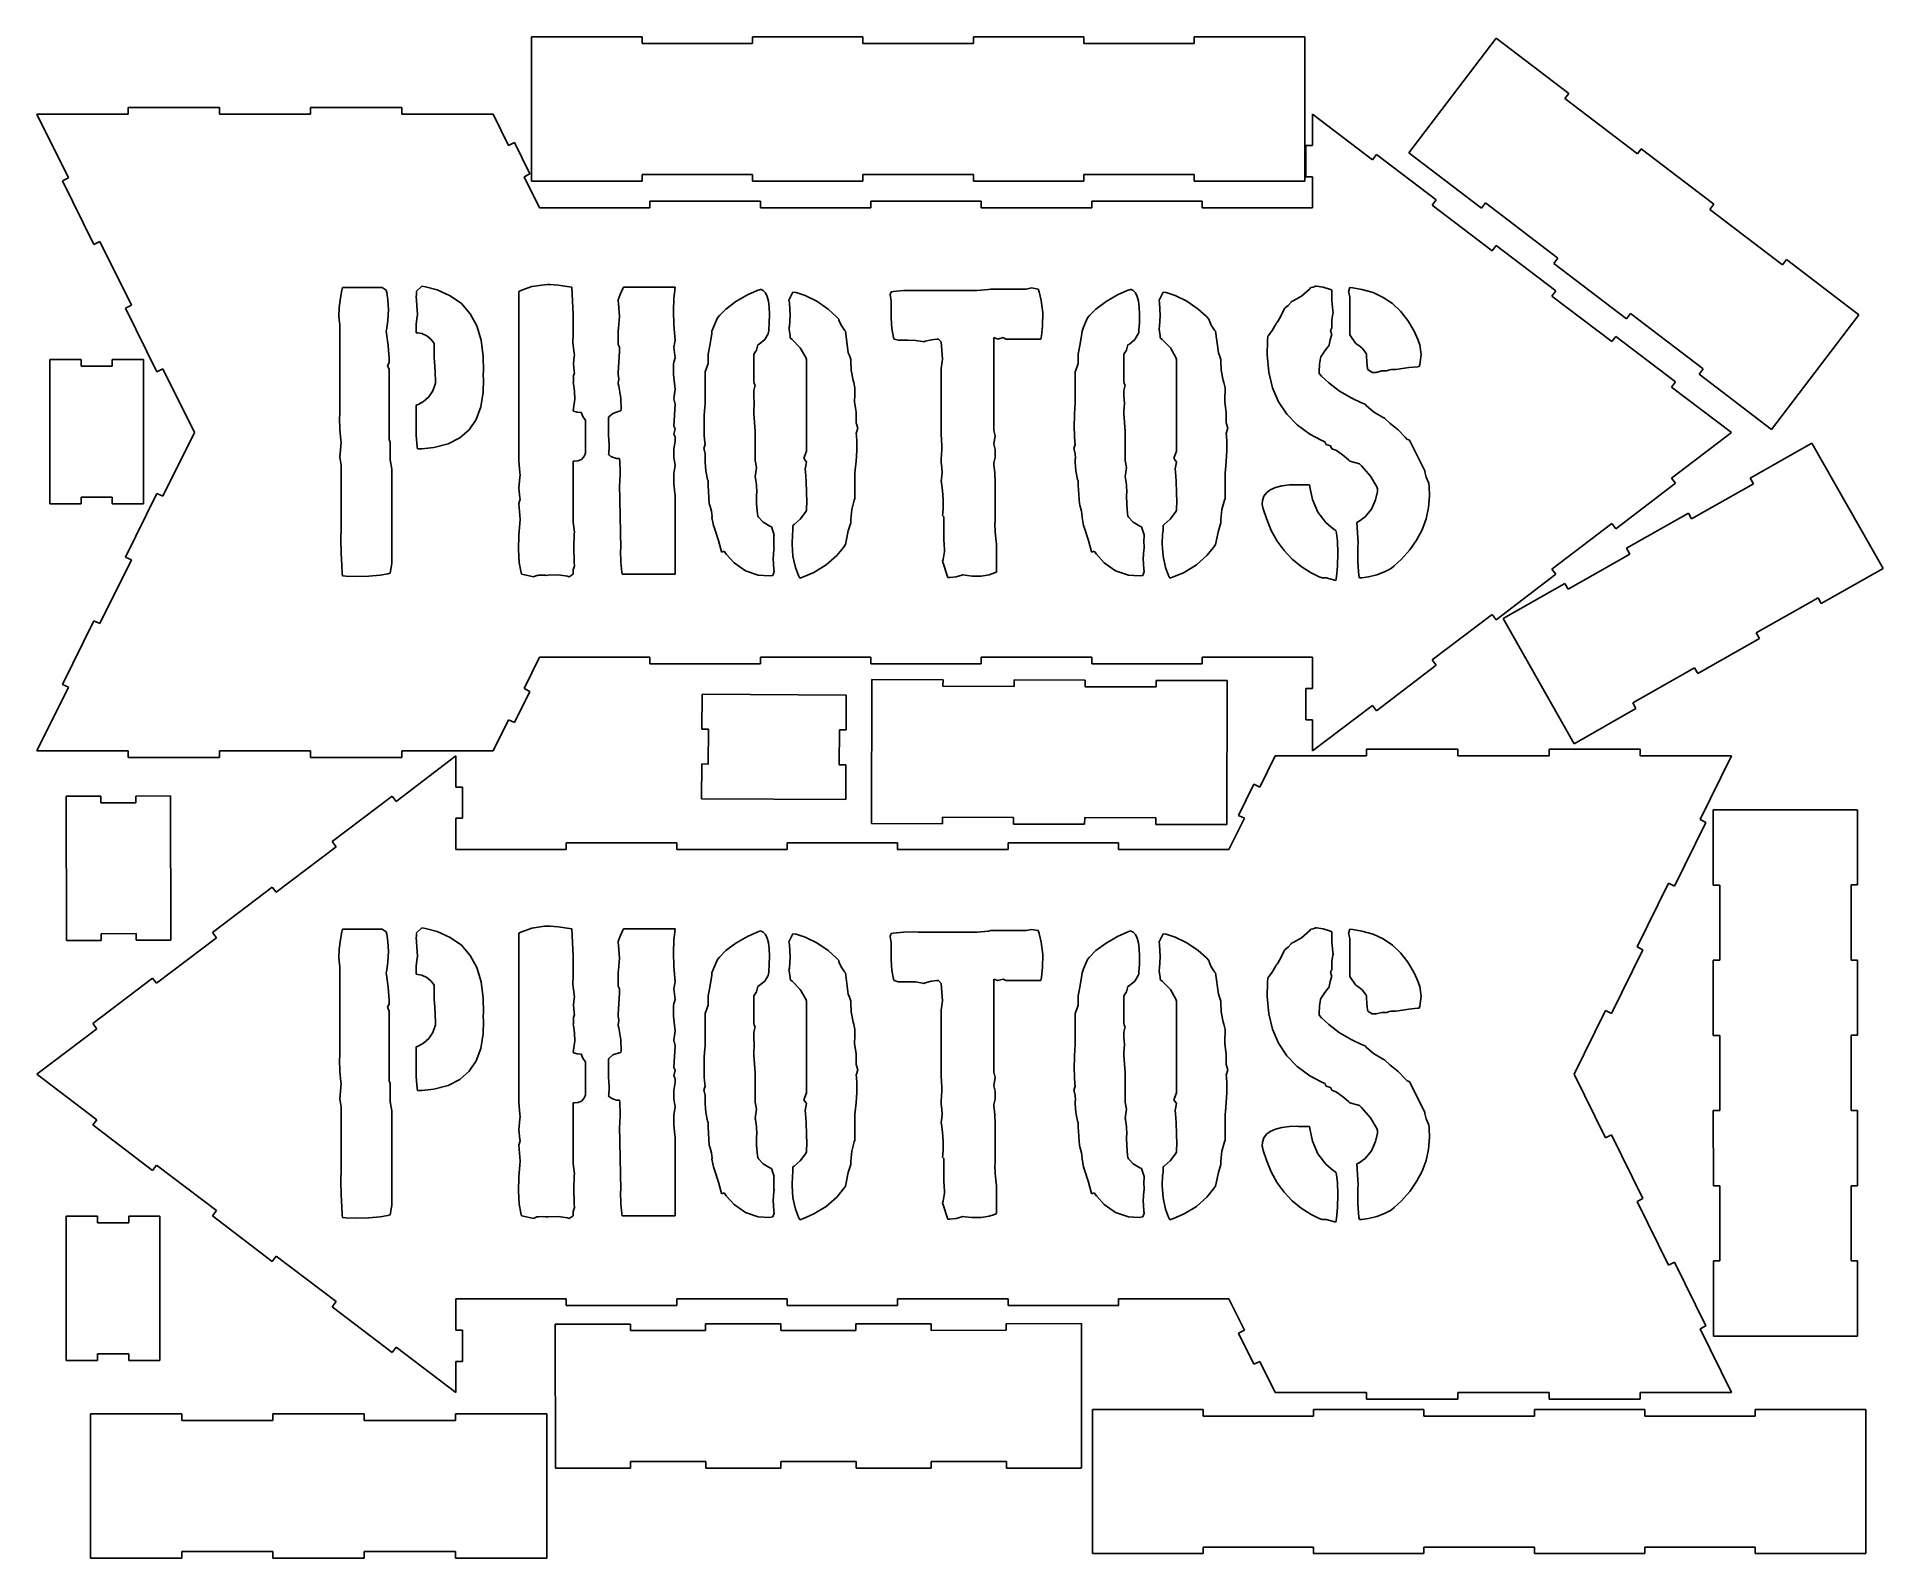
# Model space of a CAD drawing. Extents: x 0 to 897, y 0 to 739.
import ezdxf

# ---------------------------------------------------------------- set-up
doc = ezdxf.new("R2010")
doc.units = 0
doc.layers.get('0').update_dxf_attribs({"linetype": 'CONTINUOUS'})

msp = doc.modelspace()

# ---------------------------------------------------------------- linework, layer by layer
at = {"color": 0}
for p, q in [((240.382, 738.77), (294.01, 738.77)), ((240.382, 668.768), (240.382, 738.77)), ((294.01, 738.77), (294.01, 735.57)), ((294.01, 735.57), (347.638, 735.57)), ((347.638, 735.57), (347.638, 738.77)), ((347.638, 738.77), (401.264, 738.77)), ((401.264, 738.77), (401.264, 735.57)), ((401.264, 735.57), (454.893, 735.57)), ((454.893, 735.57), (454.893, 738.77)), ((454.893, 738.77), (508.519, 738.77)), ((508.519, 738.77), (508.519, 735.57)), ((508.519, 735.57), (562.148, 735.57)), ((562.148, 735.57), (562.148, 738.77)), ((562.148, 738.77), (615.774, 738.77)), ((615.774, 668.768), (615.774, 738.77)), ((666.341, 682.547), (708.787, 738.205)), ((708.787, 738.205), (744.019, 711.338)), ((744.019, 711.338), (742.079, 708.794)), ((742.079, 708.794), (777.307, 681.927)), ((15.4864, 670.317), (0.1984, 701.234)), ((0.1984, 701.234), (44.505, 701.234)), ((44.505, 701.234), (44.505, 704.434)), ((44.505, 704.434), (88.8104, 704.434)), ((88.8104, 704.434), (88.8104, 701.234)), ((88.8104, 701.234), (133.117, 701.234)), ((133.117, 701.234), (133.117, 704.434)), ((133.117, 704.434), (177.424, 704.434)), ((177.424, 704.434), (177.424, 701.234)), ((177.424, 701.234), (221.73, 701.234)), ((221.73, 701.234), (229.227, 686.072)), ((619.612, 686.072), (619.612, 701.234)), ((619.612, 701.234), (648.674, 679.15)), ((229.227, 686.072), (232.095, 687.49)), ((232.095, 687.49), (239.593, 672.331)), ((616.412, 670.913), (616.412, 686.072)), ((616.412, 686.072), (619.612, 686.072)), ((648.674, 679.15), (650.61, 681.701)), ((650.61, 681.701), (679.669, 659.617)), ((666.341, 682.547), (701.569, 655.68)), ((777.307, 681.927), (779.247, 684.47)), ((779.247, 684.47), (814.479, 657.602)), ((239.593, 672.331), (236.723, 670.913)), ((12.6173, 668.898), (15.4864, 670.317)), ((27.9053, 637.984), (12.6173, 668.898)), ((236.723, 670.913), (244.22, 655.754)), ((240.382, 668.768), (294.01, 668.768)), ((294.01, 668.768), (294.01, 671.968)), ((294.01, 671.968), (347.638, 671.968)), ((347.638, 671.968), (347.638, 668.768)), ((347.638, 668.768), (401.264, 668.768)), ((401.264, 668.768), (401.264, 671.968)), ((401.264, 671.968), (454.893, 671.968)), ((454.893, 671.968), (454.893, 668.768)), ((454.893, 668.768), (508.519, 668.768)), ((508.519, 668.768), (508.519, 671.968)), ((508.519, 671.968), (562.148, 671.968)), ((562.148, 671.968), (562.148, 668.768)), ((562.148, 668.768), (615.774, 668.768)), ((619.612, 670.913), (616.412, 670.913)), ((619.612, 655.754), (619.612, 670.913)), ((244.22, 655.754), (297.848, 655.754)), ((297.848, 655.754), (297.848, 658.954)), ((297.848, 658.954), (351.476, 658.954)), ((351.476, 658.954), (351.476, 655.754)), ((351.476, 655.754), (405.102, 655.754)), ((405.102, 655.754), (405.102, 658.954)), ((405.102, 658.954), (458.731, 658.954)), ((458.731, 658.954), (458.731, 655.754)), ((458.731, 655.754), (512.357, 655.754)), ((512.357, 655.754), (512.357, 658.954)), ((512.357, 658.954), (565.986, 658.954)), ((565.986, 658.954), (565.986, 655.754)), ((565.986, 655.754), (619.612, 655.754)), ((679.669, 659.617), (677.732, 657.07)), ((677.732, 657.07), (706.794, 634.986)), ((701.569, 655.68), (703.509, 658.223)), ((703.509, 658.223), (738.738, 631.356)), ((814.479, 657.602), (812.539, 655.059)), ((812.539, 655.059), (847.767, 628.188)), ((30.773, 639.403), (27.9053, 637.984)), ((46.0608, 608.492), (30.773, 639.403)), ((706.794, 634.986), (708.731, 637.536)), ((708.731, 637.536), (737.789, 615.453)), ((738.738, 631.356), (736.798, 628.809)), ((736.798, 628.809), (772.029, 601.941)), ((847.767, 628.188), (849.708, 630.735)), ((849.708, 630.735), (884.936, 603.864)), ((147.555, 612.038), (146.976, 607.385)), ((148.291, 615.812), (147.555, 612.038)), ((148.595, 617.054), (148.291, 615.812)), ((167.783, 617.054), (148.595, 617.054)), ((169.787, 615.745), (167.783, 617.054)), ((170.077, 614.616), (169.787, 615.745)), ((170.652, 611.152), (170.077, 614.616)), ((170.942, 606.305), (170.652, 611.152)), ((187.048, 617.749), (184.427, 615.128)), ((184.427, 615.128), (184.478, 614.962)), ((184.478, 613.294), (184.427, 613.124)), ((184.427, 613.124), (185.044, 603.8)), ((184.478, 614.962), (184.478, 613.294)), ((188.94, 617.442), (187.048, 617.749)), ((194.527, 615.946), (188.94, 617.442)), ((200.937, 613.117), (194.527, 615.946)), ((206.279, 609.261), (200.937, 613.117)), ((235.144, 615.707), (234.207, 615.206)), ((234.207, 615.206), (234.207, 541.306)), ((240.487, 617.538), (235.144, 615.707)), ((246.703, 618.469), (240.487, 617.538)), ((248.077, 618.518), (246.703, 618.469)), ((249.396, 618.518), (248.077, 618.518)), ((253.355, 618.194), (249.396, 618.518)), ((258.738, 617.428), (253.355, 618.194)), ((259.945, 617.209), (258.738, 617.428)), ((260.638, 604.033), (259.945, 617.209)), ((282.484, 611.057), (282.368, 610.584)), ((282.368, 610.584), (282.586, 609.261)), ((283.39, 613.664), (282.484, 611.057)), ((284.73, 616.581), (283.39, 613.664)), ((285.065, 617.209), (284.73, 616.581)), ((310.11, 617.209), (285.065, 617.209)), ((309.299, 605.727), (309.502, 611.815)), ((309.502, 611.815), (309.894, 615.872)), ((309.894, 615.872), (310.11, 617.209)), ((339.623, 610.373), (334.749, 606.658)), ((345.229, 613.555), (339.623, 610.373)), ((349.95, 615.632), (345.229, 613.555)), ((351.566, 616.208), (349.95, 615.632)), ((351.907, 616.148), (351.566, 616.208)), ((352.873, 615.661), (351.907, 616.148)), ((353.949, 614.521), (352.873, 615.661)), ((354.792, 612.793), (353.949, 614.521)), ((355.399, 610.468), (354.792, 612.793)), ((355.776, 607.55), (355.399, 610.468)), ((367.288, 614.899), (365.361, 610.969)), ((365.361, 610.969), (365.566, 609.656)), ((365.566, 609.656), (365.975, 603.589)), ((368.794, 614.609), (367.288, 614.899)), ((373.214, 613.212), (368.794, 614.609)), ((378.901, 610.468), (373.214, 613.212)), ((384.351, 606.661), (378.901, 610.468)), ((415.064, 615.05), (414.447, 613.742)), ((414.447, 613.742), (415.064, 610.429)), ((415.964, 615.206), (415.064, 615.05)), ((415.064, 610.429), (415.064, 603.261)), ((421.033, 615.668), (415.964, 615.206)), ((426.879, 615.721), (421.033, 615.668)), ((428.163, 615.668), (426.879, 615.721)), ((451.051, 615.668), (428.163, 615.668)), ((451.922, 615.59), (451.051, 615.668)), ((456.773, 615.611), (451.922, 615.59)), ((462.262, 616.169), (456.773, 615.611)), ((463.455, 616.363), (462.262, 616.169)), ((480.487, 616.363), (463.455, 616.363)), ((483.104, 616.977), (480.487, 616.363)), ((486.343, 616.363), (483.104, 616.977)), ((486.812, 614.983), (486.343, 616.363)), ((487.839, 610.715), (486.812, 614.983)), ((488.558, 604.785), (487.839, 610.715)), ((519.324, 610.373), (514.449, 606.658)), ((524.93, 613.555), (519.324, 610.373)), ((529.65, 615.632), (524.93, 613.555)), ((531.266, 616.208), (529.65, 615.632)), ((531.608, 616.148), (531.266, 616.208)), ((532.575, 615.661), (531.608, 616.148)), ((533.65, 614.521), (532.575, 615.661)), ((534.49, 612.793), (533.65, 614.521)), ((535.1, 610.468), (534.49, 612.793)), ((535.474, 607.55), (535.1, 610.468)), ((546.989, 614.899), (545.059, 610.969)), ((545.059, 610.969), (545.267, 609.656)), ((545.267, 609.656), (545.677, 603.589)), ((548.495, 614.609), (546.989, 614.899)), ((552.916, 613.212), (548.495, 614.609)), ((558.602, 610.468), (552.916, 613.212)), ((564.049, 606.661), (558.602, 610.468)), ((609.145, 609.977), (607.787, 608.386)), ((609.406, 610.351), (609.145, 609.977)), ((610.253, 610.634), (609.406, 610.351)), ((614.295, 612.877), (610.253, 610.634)), ((618.084, 616.222), (614.295, 612.877)), ((618.804, 617.054), (618.084, 616.222)), ((618.973, 617.044), (618.804, 617.054)), ((619.827, 617.192), (618.973, 617.044)), ((620.705, 617.619), (619.827, 617.192)), ((620.885, 617.749), (620.705, 617.619)), ((621.503, 617.735), (620.885, 617.749)), ((624.755, 617.209), (621.503, 617.735)), ((628.244, 616.066), (624.755, 617.209)), ((628.978, 615.745), (628.244, 616.066)), ((628.911, 615.001), (628.978, 615.745)), ((628.939, 610.814), (628.911, 615.001)), ((629.426, 606.012), (628.939, 610.814)), ((637.685, 617.054), (636.99, 615.05)), ((636.99, 615.05), (637.159, 614.627)), ((637.159, 614.627), (637.663, 612.433)), ((637.663, 612.433), (637.734, 610.133)), ((639.163, 616.934), (637.685, 617.054)), ((637.734, 610.133), (637.685, 609.656)), ((637.685, 609.656), (637.685, 594.17)), ((643.573, 616.197), (639.163, 616.934)), ((648.984, 614.62), (643.573, 616.197)), ((653.916, 612.323), (648.984, 614.62)), ((658.375, 609.311), (653.916, 612.323)), ((737.789, 615.453), (735.852, 612.909)), ((735.852, 612.909), (764.91, 590.825)), ((43.192, 607.071), (46.0608, 608.492)), ((58.48, 576.157), (43.192, 607.071)), ((146.976, 607.385), (146.86, 603.098)), ((146.86, 603.098), (147.059, 600.149)), ((170.065, 597.189), (170.652, 601.211)), ((170.652, 601.211), (170.942, 606.305)), ((184.89, 603.007), (184.427, 599.257)), ((185.044, 603.8), (184.89, 603.007)), ((210.55, 604.379), (206.279, 609.261)), ((213.753, 598.473), (210.55, 604.379)), ((260.638, 595.401), (260.638, 604.033)), ((282.586, 609.261), (283.023, 602.992)), ((283.023, 602.992), (282.586, 597.189)), ((309.502, 598.946), (309.299, 605.727)), ((330.606, 602.414), (328.681, 597.867)), ((331.555, 603.546), (330.606, 602.414)), ((334.749, 606.658), (331.555, 603.546)), ((355.914, 604.044), (355.776, 607.55)), ((355.822, 599.941), (355.914, 604.044)), ((365.975, 603.589), (365.566, 598.163)), ((388.338, 603.091), (384.351, 606.661)), ((389.555, 601.797), (388.338, 603.091)), ((389.657, 601.285), (389.555, 601.797)), ((390.673, 598.794), (389.657, 601.285)), ((415.064, 603.261), (415.011, 602.17)), ((415.011, 602.17), (415.237, 597.193)), ((488.495, 598.576), (488.558, 604.785)), ((510.307, 602.414), (508.381, 597.867)), ((511.256, 603.546), (510.307, 602.414)), ((514.449, 606.658), (511.256, 603.546)), ((535.615, 604.044), (535.474, 607.55)), ((535.524, 599.941), (535.615, 604.044)), ((545.677, 603.589), (545.267, 598.163)), ((568.036, 603.091), (564.049, 606.661)), ((569.256, 601.797), (568.036, 603.091)), ((569.359, 601.285), (569.256, 601.797)), ((570.371, 598.794), (569.359, 601.285)), ((604.047, 602.915), (602.354, 600.064)), ((605.691, 606.231), (604.047, 602.915)), ((606.012, 606.961), (605.691, 606.231)), ((606.319, 607.155), (606.012, 606.961)), ((607.787, 608.386), (606.319, 607.155)), ((628.939, 598.163), (629.013, 601.394)), ((629.013, 601.394), (629.451, 604.393)), ((629.595, 604.957), (629.426, 606.012)), ((629.451, 604.393), (629.595, 604.957)), ((662.354, 605.582), (658.375, 609.311)), ((665.857, 601.133), (662.354, 605.582)), ((668.884, 595.969), (665.857, 601.133)), ((772.029, 601.941), (773.97, 604.485)), ((773.97, 604.485), (809.198, 577.617)), ((842.49, 548.206), (884.936, 603.864)), ((147.059, 600.149), (147.209, 599.179)), ((147.209, 599.179), (147.209, 555.332)), ((169.787, 595.863), (170.065, 597.189)), ((170.017, 594.836), (169.787, 595.863)), ((170.826, 588.97), (170.017, 594.836)), ((184.427, 599.257), (184.375, 595.813)), ((184.375, 595.813), (184.427, 595.171)), ((184.427, 595.171), (185.106, 595.136)), ((185.106, 595.136), (187.133, 594.723)), ((187.133, 594.723), (189.473, 593.686)), ((189.473, 593.686), (191.448, 592.067)), ((191.448, 592.067), (192.721, 590.444)), ((215.886, 591.538), (213.753, 598.473)), ((260.445, 590.222), (260.522, 594.607)), ((260.522, 594.607), (260.638, 595.401)), ((282.586, 597.189), (282.368, 596.096)), ((282.368, 596.096), (282.368, 589.467)), ((309.917, 593.337), (309.502, 598.946)), ((310.11, 591.471), (309.917, 593.337)), ((327.845, 594.787), (327.081, 589.682)), ((327.987, 595.94), (327.845, 594.787)), ((328.681, 597.867), (327.987, 595.94)), ((350.938, 589.675), (353.61, 591.876)), ((353.61, 591.876), (355.304, 594.621)), ((355.304, 594.621), (355.498, 595.249)), ((355.498, 595.249), (355.6, 596.42)), ((355.6, 596.42), (355.822, 599.941)), ((365.566, 598.163), (365.361, 597.175)), ((365.361, 597.175), (365.464, 596.801)), ((365.464, 596.801), (365.975, 593.672)), ((365.975, 593.672), (365.975, 592.628)), ((365.975, 592.628), (366.952, 591.898)), ((366.952, 591.898), (370.872, 587.812)), ((392.356, 596.403), (390.673, 598.794)), ((392.793, 595.94), (392.356, 596.403)), ((394.18, 585.459), (392.793, 595.94)), ((415.237, 597.193), (416.101, 592.861)), ((416.101, 592.861), (416.373, 592.088)), ((416.373, 592.088), (418.377, 591.471)), ((431.437, 590.998), (434.541, 591.76)), ((434.541, 591.76), (437.095, 592.088)), ((437.095, 592.088), (437.949, 592.088)), ((437.949, 592.088), (439.258, 590.779)), ((464.767, 547.624), (464.767, 592.783)), ((464.767, 592.783), (466.771, 592.088)), ((466.771, 592.088), (469.388, 592.783)), ((469.388, 592.783), (470.701, 592.088)), ((470.701, 592.088), (487.652, 592.088)), ((487.652, 592.088), (487.948, 593.693)), ((487.948, 593.693), (488.495, 598.576)), ((507.545, 594.787), (506.783, 589.682)), ((507.686, 595.94), (507.545, 594.787)), ((508.381, 597.867), (507.686, 595.94)), ((530.638, 589.675), (533.308, 591.876)), ((533.308, 591.876), (535.005, 594.621)), ((535.005, 594.621), (535.196, 595.249)), ((535.196, 595.249), (535.301, 596.42)), ((535.301, 596.42), (535.524, 599.941)), ((545.267, 598.163), (545.059, 597.175)), ((545.059, 597.175), (545.162, 596.801)), ((545.162, 596.801), (545.677, 593.672)), ((545.677, 593.672), (545.677, 592.628)), ((545.677, 592.628), (546.654, 591.898)), ((546.654, 591.898), (550.57, 587.812)), ((572.057, 596.403), (570.371, 598.794)), ((572.495, 595.94), (572.057, 596.403)), ((573.881, 585.459), (572.495, 595.94)), ((597.923, 593.475), (597.711, 591.21)), ((598.269, 593.863), (597.923, 593.475)), ((599.983, 596.152), (598.269, 593.863)), ((601.673, 598.936), (599.983, 596.152)), ((602.008, 599.563), (601.673, 598.936)), ((602.354, 600.064), (602.008, 599.563)), ((627.666, 589.291), (628.167, 591.665)), ((628.167, 591.665), (628.823, 593.785)), ((628.283, 596.173), (628.978, 597.482)), ((628.978, 594.17), (628.283, 596.173)), ((628.823, 593.785), (628.978, 594.17)), ((628.978, 597.482), (628.939, 598.163)), ((637.685, 594.17), (640.38, 590.084)), ((670.877, 591.587), (668.884, 595.969)), ((764.91, 590.825), (766.847, 593.372)), ((766.847, 593.372), (795.909, 571.292)), ((171.173, 582.697), (170.826, 588.97)), ((171.173, 580.605), (171.173, 582.697)), ((192.721, 590.444), (193.058, 589.855)), ((193.058, 589.855), (193.058, 582.609)), ((216.95, 583.583), (215.886, 591.538)), ((217.073, 576.838), (216.95, 583.583)), ((261.036, 585.297), (260.445, 590.222)), ((260.677, 580.147), (261.063, 583.586)), ((261.255, 584.228), (261.036, 585.297)), ((261.063, 583.586), (261.255, 584.228)), ((282.368, 589.467), (283.063, 588.158)), ((283.063, 586.154), (282.368, 575.599)), ((283.063, 588.158), (283.063, 586.154)), ((309.416, 588.158), (310.11, 591.471)), ((310.11, 582.919), (309.416, 588.158)), ((309.416, 580.916), (310.11, 582.919)), ((326.239, 585.474), (326.061, 584.768)), ((326.061, 584.768), (326.061, 580.221)), ((327.081, 589.682), (326.239, 585.474)), ((348.254, 584.768), (349.64, 586.694)), ((348.254, 571.669), (348.254, 584.768)), ((349.64, 586.694), (350.257, 589.315)), ((350.257, 589.315), (350.938, 589.675)), ((370.872, 587.812), (373.503, 583.163)), ((373.503, 583.163), (373.839, 582.147)), ((394.797, 584.073), (394.18, 585.459)), ((395.414, 582.147), (394.797, 584.073)), ((418.377, 591.471), (422.307, 591.471)), ((422.307, 591.471), (423.115, 591.524)), ((423.115, 591.524), (426.854, 591.453)), ((426.854, 591.453), (430.181, 590.945)), ((430.181, 590.945), (430.784, 590.779)), ((430.784, 590.779), (431.437, 590.998)), ((439.258, 590.779), (439.953, 582.302)), ((505.94, 585.474), (505.76, 584.768)), ((505.76, 584.768), (505.76, 580.221)), ((506.783, 589.682), (505.94, 585.474)), ((527.953, 584.768), (529.34, 586.694)), ((527.953, 571.669), (527.953, 584.768)), ((529.34, 586.694), (529.957, 589.315)), ((529.957, 589.315), (530.638, 589.675)), ((550.57, 587.812), (553.201, 583.163)), ((553.201, 583.163), (553.537, 582.147)), ((574.499, 584.073), (573.881, 585.459)), ((575.112, 582.147), (574.499, 584.073)), ((597.711, 591.21), (597.577, 584.366)), ((597.577, 584.366), (598.322, 576.026)), ((623.023, 579.815), (623.454, 582.866)), ((623.454, 582.866), (623.584, 583.382)), ((623.584, 583.382), (623.916, 583.921)), ((623.916, 583.921), (625.584, 586.348)), ((625.584, 586.348), (627.257, 588.416)), ((627.257, 588.416), (627.592, 588.776)), ((627.592, 588.776), (627.666, 589.291)), ((640.38, 590.084), (640.835, 589.816)), ((640.835, 589.816), (642.133, 588.91)), ((642.133, 588.91), (643.618, 587.618)), ((643.618, 587.618), (644.832, 586.214)), ((644.832, 586.214), (645.573, 585.089)), ((645.573, 585.089), (645.777, 584.69)), ((645.777, 584.69), (645.763, 584.009)), ((645.763, 584.009), (645.911, 580.799)), ((671.435, 590.084), (670.877, 591.587)), ((671.742, 589.199), (671.435, 590.084)), ((672.359, 584.574), (671.742, 589.199)), ((671.742, 579.695), (672.359, 584.574)), ((6.4727, 512.117), (6.4727, 582.119)), ((6.4727, 582.119), (21.6324, 582.119)), ((21.6324, 582.119), (21.6324, 578.919)), ((21.6324, 578.919), (36.7923, 578.919)), ((36.7923, 578.919), (36.7923, 582.119)), ((36.7923, 582.119), (51.9522, 582.119)), ((51.9522, 512.117), (51.9522, 582.119)), ((61.3488, 577.575), (58.48, 576.157)), ((76.6353, 546.661), (61.3488, 577.575)), ((170.48, 579.219), (171.173, 580.605)), ((171.173, 577.293), (170.48, 579.219)), ((171.173, 543.387), (171.173, 577.293)), ((193.058, 582.609), (193.198, 581.417)), ((193.198, 581.417), (193.635, 576.04)), ((193.635, 576.04), (193.713, 571.461)), ((216.946, 574.597), (217.073, 576.838)), ((217.071, 572.544), (216.946, 574.597)), ((260.638, 573.673), (261.255, 575.599)), ((261.063, 576.397), (260.677, 580.147)), ((261.255, 575.599), (261.063, 576.397)), ((282.368, 575.599), (282.509, 575.084)), ((282.509, 575.084), (282.791, 572.749)), ((309.339, 579.977), (309.416, 580.916)), ((309.357, 574.809), (309.339, 579.977)), ((309.917, 568.999), (309.357, 574.809)), ((326.061, 580.221), (324.674, 576.213)), ((324.674, 576.213), (324.674, 560.493)), ((373.839, 582.147), (373.839, 537.609)), ((395.362, 581.328), (395.414, 582.147)), ((395.605, 576.89), (395.362, 581.328)), ((396.519, 572.015), (395.605, 576.89)), ((439.953, 582.302), (439.258, 577.755)), ((439.258, 577.755), (439.258, 545.006)), ((505.068, 578.217), (504.373, 576.213)), ((504.373, 576.213), (504.373, 560.493)), ((505.76, 580.221), (505.068, 578.217)), ((553.537, 582.147), (553.537, 537.609)), ((575.06, 581.328), (575.112, 582.147)), ((575.306, 576.89), (575.06, 581.328)), ((576.217, 572.015), (575.306, 576.89)), ((598.322, 576.026), (600.149, 568.463)), ((622.875, 576.125), (623.023, 579.815)), ((622.889, 575.289), (622.875, 576.125)), ((623.969, 574.096), (622.889, 575.289)), ((627.511, 570.777), (623.969, 574.096)), ((645.911, 580.799), (646.338, 577.846)), ((646.338, 577.846), (646.469, 577.293)), ((646.469, 577.293), (648.473, 575.906)), ((648.473, 575.906), (650.476, 575.906)), ((650.476, 575.906), (653.175, 576.601)), ((653.175, 576.601), (655.87, 576.601)), ((655.87, 576.601), (656.05, 576.728)), ((656.05, 576.728), (656.929, 577.159)), ((656.929, 577.159), (657.782, 577.307)), ((657.782, 577.307), (657.952, 577.293)), ((657.952, 577.293), (659.955, 577.293)), ((659.955, 577.293), (661.109, 577.511)), ((661.109, 577.511), (666.291, 578.295)), ((666.291, 578.295), (670.676, 578.668)), ((670.676, 578.668), (671.435, 578.679)), ((671.435, 578.679), (671.742, 579.695)), ((809.198, 577.617), (807.258, 575.074)), ((807.258, 575.074), (842.49, 548.206)), ((192.49, 566.995), (190.554, 564.003)), ((193.485, 569.729), (192.49, 566.995)), ((193.675, 570.667), (193.485, 569.729)), ((193.713, 571.461), (193.675, 570.667)), ((215.761, 559.181), (216.918, 566.349)), ((216.918, 566.349), (217.071, 572.544)), ((260.663, 573.504), (260.638, 573.673)), ((260.638, 570.974), (260.663, 571.257)), ((260.805, 570.318), (260.638, 570.974)), ((260.715, 572.495), (260.663, 573.504)), ((260.663, 571.257), (260.715, 572.495)), ((261.293, 566.716), (260.805, 570.318)), ((261.319, 562.677), (261.293, 566.716)), ((282.509, 570.717), (282.368, 570.357)), ((282.368, 570.357), (282.728, 569.126)), ((282.791, 572.749), (282.509, 570.717)), ((282.728, 569.126), (283.774, 563.365)), ((309.416, 563.114), (310.11, 567.739)), ((310.11, 567.739), (309.917, 568.999)), ((348.254, 571.422), (348.254, 571.669)), ((348.426, 570.685), (348.254, 571.422)), ((348.254, 567.122), (348.947, 569.743)), ((348.254, 565.118), (348.254, 567.122)), ((348.343, 564.515), (348.254, 565.118)), ((348.831, 569.895), (348.426, 570.685)), ((348.947, 569.743), (348.831, 569.895)), ((396.801, 570.974), (396.519, 572.015)), ((397.418, 568.353), (396.801, 570.974)), ((397.263, 561.534), (397.312, 565.094)), ((397.312, 565.094), (397.418, 565.736)), ((397.418, 565.736), (397.418, 568.353)), ((527.953, 571.422), (527.953, 571.669)), ((528.126, 570.685), (527.953, 571.422)), ((527.953, 567.122), (528.648, 569.743)), ((527.953, 565.118), (527.953, 567.122)), ((528.045, 564.515), (527.953, 565.118)), ((528.532, 569.895), (528.126, 570.685)), ((528.648, 569.743), (528.532, 569.895)), ((576.499, 570.974), (576.217, 572.015)), ((577.116, 568.353), (576.499, 570.974)), ((576.961, 561.534), (577.014, 565.094)), ((577.014, 565.094), (577.116, 565.736)), ((577.116, 565.736), (577.116, 568.353)), ((600.149, 568.463), (603.067, 561.672)), ((632.753, 566.794), (627.511, 570.777)), ((638.609, 563.344), (632.753, 566.794)), ((795.909, 571.292), (793.972, 568.745)), ((793.972, 568.745), (823.031, 546.661)), ((185.321, 560.338), (184.427, 560.031)), ((184.427, 560.031), (184.427, 553.406)), ((187.865, 561.679), (185.321, 560.338)), ((190.554, 564.003), (187.865, 561.679)), ((213.47, 553.085), (215.761, 559.181)), ((260.638, 557.181), (261.255, 561.806)), ((260.959, 557.04), (260.638, 557.181)), ((262.584, 556.585), (260.959, 557.04)), ((261.255, 561.806), (261.319, 562.677)), ((264.233, 556.465), (262.584, 556.585)), ((264.568, 556.489), (264.233, 556.465)), ((264.658, 556.154), (264.568, 556.489)), ((265.339, 554.503), (264.658, 556.154)), ((279.921, 556.006), (277.975, 554.306)), ((282.921, 557.068), (279.921, 556.006)), ((283.679, 557.181), (282.921, 557.068)), ((283.819, 558.144), (283.679, 557.181)), ((283.774, 563.365), (283.819, 558.144)), ((310.11, 560.419), (309.416, 563.114)), ((309.416, 549.861), (310.11, 560.419)), ((324.545, 559.11), (324.269, 554.937)), ((324.674, 560.493), (324.545, 559.11)), ((348.254, 555.946), (348.343, 556.874)), ((348.947, 547.395), (348.254, 555.946)), ((348.523, 561.015), (348.343, 564.515)), ((348.343, 556.874), (348.523, 561.015)), ((397.827, 557.516), (397.263, 561.534)), ((398.032, 556.641), (397.827, 557.516)), ((398.032, 551.402), (398.032, 556.641)), ((504.243, 559.11), (503.968, 554.937)), ((504.373, 560.493), (504.243, 559.11)), ((527.953, 555.946), (528.045, 556.874)), ((528.648, 547.395), (527.953, 555.946)), ((528.221, 561.015), (528.045, 564.515)), ((528.045, 556.874), (528.221, 561.015)), ((577.529, 557.516), (576.961, 561.534)), ((577.734, 556.641), (577.529, 557.516)), ((577.734, 551.402), (577.734, 556.641)), ((603.067, 561.672), (607.067, 555.65)), ((643.428, 561.065), (638.609, 563.344)), ((645.082, 560.419), (643.428, 561.065)), ((645.672, 559.763), (645.082, 560.419)), ((649.224, 556.779), (645.672, 559.763)), ((653.57, 554.175), (649.224, 556.779)), ((147.209, 555.332), (147.183, 554.034)), ((147.183, 554.034), (147.304, 548.128)), ((147.304, 548.128), (147.76, 542.989)), ((184.427, 553.406), (184.375, 551.928)), ((184.375, 551.928), (184.427, 545.313)), ((205.494, 544.128), (210.049, 548.068)), ((210.049, 548.068), (213.47, 553.085)), ((266.328, 552.877), (265.339, 554.503)), ((266.572, 552.556), (266.328, 552.877)), ((266.572, 536.684), (266.572, 552.556)), ((277.975, 554.306), (277.745, 553.868)), ((277.745, 553.868), (277.745, 544.618)), ((310.11, 548.552), (309.416, 549.861)), ((309.416, 545.931), (310.11, 548.552)), ((324.269, 554.937), (324.134, 549.822)), ((324.134, 549.822), (324.269, 545.151)), ((348.947, 533.061), (348.947, 547.395)), ((398.727, 548.781), (398.032, 551.402)), ((398.032, 546.164), (398.727, 548.781)), ((465.459, 545.006), (464.767, 547.624)), ((503.968, 554.937), (503.834, 549.822)), ((503.834, 549.822), (503.968, 545.151)), ((528.648, 533.061), (528.648, 547.395)), ((578.425, 548.781), (577.734, 551.402)), ((577.734, 546.164), (578.425, 548.781)), ((607.067, 555.65), (612.154, 550.404)), ((612.154, 550.404), (618.328, 545.931)), ((654.562, 553.713), (653.57, 554.175)), ((657.257, 551.018), (654.562, 553.713)), ((657.885, 550.619), (657.257, 551.018)), ((661.169, 547.952), (657.885, 550.619)), ((664.63, 544.389), (661.169, 547.952)), ((76.6353, 546.661), (61.3488, 515.747)), ((147.902, 542.078), (147.209, 534.758)), ((147.76, 542.989), (147.902, 542.078)), ((171.79, 542.078), (171.173, 543.387)), ((171.79, 533.446), (171.79, 542.078)), ((184.427, 545.313), (184.89, 539.725)), ((184.89, 539.725), (185.044, 538.762)), ((185.044, 538.762), (187.034, 538.805)), ((187.034, 538.805), (192.993, 539.475)), ((192.993, 539.475), (199.81, 541.263)), ((199.81, 541.263), (205.494, 544.128)), ((234.207, 541.306), (234.13, 539.831)), ((234.13, 539.831), (234.148, 533.082)), ((277.745, 544.618), (277.861, 543.8)), ((277.861, 543.8), (278.092, 540.015)), ((278.092, 540.015), (277.861, 536.67)), ((310.11, 544.618), (309.416, 545.931)), ((309.416, 538.688), (310.11, 542.618)), ((309.416, 534.758), (309.416, 538.688)), ((310.11, 542.618), (310.11, 544.618)), ((324.674, 540.921), (324.057, 538.917)), ((324.057, 538.917), (324.224, 538.508)), ((324.224, 538.508), (324.711, 536.374)), ((324.269, 545.151), (324.532, 541.973)), ((324.532, 541.973), (324.674, 540.921)), ((398.145, 545.193), (398.032, 546.164)), ((398.311, 542.258), (398.145, 545.193)), ((398.304, 537.782), (398.311, 542.258)), ((439.258, 545.006), (439.374, 544.005)), ((439.374, 544.005), (439.607, 539.38)), ((439.607, 539.38), (439.374, 535.27)), ((464.767, 541.076), (465.459, 545.006)), ((465.459, 538.455), (464.767, 541.076)), ((465.459, 534.525), (465.459, 538.455)), ((504.373, 540.921), (503.756, 538.917)), ((503.756, 538.917), (503.925, 538.508)), ((503.925, 538.508), (504.412, 536.374)), ((503.968, 545.151), (504.232, 541.973)), ((504.232, 541.973), (504.373, 540.921)), ((577.846, 545.193), (577.734, 546.164)), ((578.012, 542.258), (577.846, 545.193)), ((578.002, 537.782), (578.012, 542.258)), ((618.328, 545.931), (623.715, 543.027)), ((623.715, 543.027), (625.588, 542.234)), ((625.588, 542.234), (626.279, 540.844)), ((626.279, 540.844), (628.283, 540.23)), ((628.283, 540.23), (628.978, 538.84)), ((628.978, 538.84), (630.982, 538.148)), ((630.982, 538.148), (631.673, 537.686)), ((665.349, 543.542), (664.63, 544.389)), ((666.658, 542.925), (665.349, 543.542)), ((672.747, 530.751), (666.658, 542.925)), ((793.972, 524.581), (823.031, 546.661)), ((862.076, 541.595), (832.09, 524.559)), ((862.076, 541.595), (896.631, 480.716)), ((147.209, 534.758), (147.902, 530.828)), ((147.902, 530.828), (147.902, 502.239)), ((172.484, 528.824), (171.79, 533.446)), ((234.148, 533.082), (234.708, 527.181)), ((260.638, 507.633), (260.638, 532.754)), ((260.638, 532.754), (261.188, 532.719)), ((261.188, 532.719), (262.858, 532.885)), ((262.858, 532.885), (264.586, 533.583)), ((264.586, 533.583), (265.825, 534.85)), ((265.825, 534.85), (266.459, 536.208)), ((266.459, 536.208), (266.572, 536.684)), ((277.861, 536.67), (277.745, 536.067)), ((277.745, 536.067), (278.021, 535.809)), ((278.021, 535.809), (278.944, 535.132)), ((278.944, 535.132), (280.23, 534.487)), ((280.23, 534.487), (281.602, 534.13)), ((281.602, 534.13), (282.699, 534.046)), ((282.699, 534.046), (283.063, 534.063)), ((283.063, 534.063), (283.165, 532.832)), ((283.165, 532.832), (283.37, 527.226)), ((310.11, 530.751), (309.416, 534.758)), ((309.416, 526.821), (310.11, 530.751)), ((324.738, 534.141), (324.674, 533.679)), ((324.674, 533.679), (324.674, 532.264)), ((324.674, 532.264), (325.02, 528.013)), ((324.711, 536.374), (324.738, 534.141)), ((349.64, 529.749), (348.947, 533.061)), ((348.947, 525.201), (349.64, 529.749)), ((373.839, 537.609), (372.526, 534.296)), ((372.526, 534.296), (373.839, 532.366)), ((373.839, 532.366), (373.221, 529.054)), ((373.221, 529.054), (373.348, 527.547)), ((397.591, 528.528), (398.004, 532.74)), ((398.004, 532.74), (398.304, 537.782)), ((439.374, 535.27), (439.258, 534.525)), ((439.258, 534.525), (439.258, 531.982)), ((439.258, 531.982), (439.427, 531.163)), ((439.427, 531.163), (439.759, 527.378)), ((464.767, 531.982), (465.459, 534.525)), ((464.905, 531.241), (464.767, 531.982)), ((465.363, 527.128), (464.905, 531.241)), ((504.437, 534.141), (504.373, 533.679)), ((504.373, 533.679), (504.373, 532.264)), ((504.373, 532.264), (504.719, 528.013)), ((504.412, 536.374), (504.437, 534.141)), ((529.34, 529.749), (528.648, 533.061)), ((528.648, 525.201), (529.34, 529.749)), ((553.537, 537.609), (552.228, 534.296)), ((552.228, 534.296), (553.537, 532.366)), ((553.537, 532.366), (552.919, 529.054)), ((552.919, 529.054), (553.046, 527.547)), ((577.289, 528.528), (577.705, 532.74)), ((577.705, 532.74), (578.002, 537.782)), ((631.673, 537.686), (634.735, 535.411)), ((634.735, 535.411), (637.261, 533.192)), ((637.261, 533.192), (637.685, 532.754)), ((637.685, 532.754), (642.384, 531.442)), ((642.384, 531.442), (643.449, 530.454)), ((643.449, 530.454), (647.778, 525.452)), ((674.134, 528.052), (672.747, 530.751)), ((172.484, 483.052), (172.484, 528.824)), ((234.681, 524.947), (234.246, 519.617)), ((234.9, 526.126), (234.681, 524.947)), ((234.708, 527.181), (234.9, 526.126)), ((283.165, 522.365), (283.063, 521.504)), ((283.063, 521.504), (283.679, 490.523)), ((283.37, 527.226), (283.165, 522.365)), ((309.39, 526.076), (309.416, 526.821)), ((309.511, 521.949), (309.39, 526.076)), ((309.967, 517.278), (309.511, 521.949)), ((325.02, 528.013), (325.829, 523.931)), ((325.829, 523.931), (326.061, 523.198)), ((326.061, 523.198), (326.061, 521.194)), ((326.061, 521.194), (326.678, 512.103)), ((349.113, 524.598), (348.947, 525.201)), ((349.621, 521.254), (349.113, 524.598)), ((349.691, 517.472), (349.621, 521.254)), ((373.348, 527.547), (373.662, 523.021)), ((373.662, 523.021), (373.913, 517.631)), ((397.418, 527.128), (397.591, 528.528)), ((397.418, 514.72), (397.418, 527.128)), ((439.427, 524.034), (439.258, 523.43)), ((439.258, 523.43), (439.462, 522.224)), ((439.759, 527.378), (439.427, 524.034)), ((439.462, 522.224), (439.939, 518.58)), ((465.483, 522.506), (465.363, 527.128)), ((465.459, 521.504), (465.483, 522.506)), ((465.459, 503.163), (465.459, 521.504)), ((504.719, 528.013), (505.531, 523.931)), ((505.531, 523.931), (505.76, 523.198)), ((505.76, 523.198), (505.76, 521.194)), ((505.76, 521.194), (506.377, 512.103)), ((528.814, 524.598), (528.648, 525.201)), ((529.322, 521.254), (528.814, 524.598)), ((529.392, 517.472), (529.322, 521.254)), ((553.046, 527.547), (553.364, 523.021)), ((553.364, 523.021), (553.614, 517.631)), ((577.116, 527.128), (577.289, 528.528)), ((577.116, 514.72), (577.116, 527.128)), ((601.581, 520.026), (599.077, 518.922)), ((604.703, 520.802), (601.581, 520.026)), ((608.439, 521.243), (604.703, 520.802)), ((611.706, 521.363), (608.439, 521.243)), ((612.793, 521.349), (611.706, 521.363)), ((618.19, 521.349), (612.793, 521.349)), ((618.388, 519.525), (618.19, 521.349)), ((647.778, 525.452), (650.773, 520.372)), ((650.773, 520.372), (651.171, 519.345)), ((674.158, 527.54), (674.134, 528.052)), ((674.712, 524.99), (674.158, 527.54)), ((675.827, 522.467), (674.712, 524.99)), ((676.137, 521.966), (675.827, 522.467)), ((676.282, 520.481), (676.137, 521.966)), ((676.374, 515.997), (676.282, 520.481)), ((766.847, 499.953), (795.909, 522.034)), ((795.909, 522.034), (793.972, 524.581)), ((833.67, 521.776), (803.681, 504.744)), ((832.09, 524.559), (833.67, 521.776)), ((6.4727, 512.117), (21.6324, 512.117)), ((21.6324, 512.117), (21.6324, 515.317)), ((21.6324, 515.317), (36.7923, 515.317)), ((36.7923, 515.317), (36.7923, 512.117)), ((36.7923, 512.117), (51.9522, 512.117)), ((58.48, 517.165), (43.192, 486.255)), ((61.3488, 515.747), (58.48, 517.165)), ((234.9, 514.258), (234.207, 512.255)), ((234.207, 512.255), (234.9, 504.398)), ((234.246, 519.617), (234.681, 515.056)), ((234.681, 515.056), (234.9, 514.258)), ((310.11, 516.262), (309.967, 517.278)), ((310.11, 477.964), (310.11, 516.262)), ((326.678, 512.103), (326.922, 511.475)), ((326.922, 511.475), (327.736, 508.557)), ((349.601, 515.945), (349.64, 516.65)), ((349.679, 511.909), (349.601, 515.945)), ((349.64, 516.65), (349.691, 517.472)), ((350.115, 507.21), (349.679, 511.909)), ((373.973, 512.889), (373.899, 509.813)), ((373.913, 517.631), (373.973, 512.889)), ((395.912, 509.291), (397.083, 513.902)), ((397.083, 513.902), (397.418, 514.72)), ((439.939, 518.58), (440.281, 514.124)), ((440.281, 514.124), (440.284, 510.067)), ((506.377, 512.103), (506.621, 511.475)), ((506.621, 511.475), (507.436, 508.557)), ((529.301, 515.945), (529.34, 516.65)), ((529.378, 511.909), (529.301, 515.945)), ((529.34, 516.65), (529.392, 517.472)), ((529.816, 507.21), (529.378, 511.909)), ((553.671, 512.889), (553.6, 509.813)), ((553.614, 517.631), (553.671, 512.889)), ((575.613, 509.291), (576.781, 513.902)), ((576.781, 513.902), (577.116, 514.72)), ((595.263, 513.613), (595.161, 511.778)), ((595.161, 511.778), (595.224, 511.175)), ((595.224, 511.175), (595.637, 509.595)), ((595.919, 515.715), (595.263, 513.613)), ((597.189, 517.486), (595.919, 515.715)), ((599.077, 518.922), (597.189, 517.486)), ((619.622, 514.121), (618.388, 519.525)), ((622.233, 508), (619.622, 514.121)), ((650.219, 513.937), (648.222, 509.425)), ((651.069, 517.984), (650.219, 513.937)), ((651.171, 519.345), (651.069, 517.984)), ((675.894, 510.268), (676.374, 515.997)), ((147.902, 502.239), (147.865, 500.373)), ((234.643, 502.518), (234.129, 496.849)), ((234.9, 504.398), (234.643, 502.518)), ((260.522, 503.375), (260.547, 506.977)), ((261.063, 499.336), (260.522, 503.375)), ((260.547, 506.977), (260.638, 507.633)), ((327.736, 508.557), (328.012, 505.95)), ((328.012, 505.95), (327.987, 505.474)), ((327.987, 505.474), (328.681, 501.622)), ((350.257, 506.169), (350.115, 507.21)), ((350.552, 505.591), (350.257, 506.169)), ((352.781, 503.125), (350.552, 505.591)), ((356.009, 501.223), (352.781, 503.125)), ((367.915, 502.02), (367.288, 501.622)), ((370.812, 504.61), (367.915, 502.02)), ((373.373, 507.993), (370.812, 504.61)), ((373.839, 508.787), (373.373, 507.993)), ((373.899, 509.813), (373.839, 508.787)), ((394.18, 499.001), (395.414, 502.853)), ((395.414, 504.465), (395.912, 509.291)), ((395.414, 502.853), (395.414, 504.465)), ((440.083, 507.309), (439.953, 506.398)), ((439.953, 506.398), (440.094, 506.296)), ((440.284, 510.067), (440.083, 507.309)), ((440.094, 506.296), (440.531, 505.763)), ((440.531, 505.763), (440.605, 505.206)), ((440.605, 505.206), (440.57, 505.09)), ((440.57, 505.09), (440.57, 493.995)), ((465.406, 502.458), (465.459, 503.163)), ((465.459, 498.426), (465.406, 502.458)), ((507.436, 508.557), (507.711, 505.95)), ((507.711, 505.95), (507.686, 505.474)), ((507.686, 505.474), (508.381, 501.622)), ((529.957, 506.169), (529.816, 507.21)), ((530.253, 505.591), (529.957, 506.169)), ((532.479, 503.125), (530.253, 505.591)), ((535.711, 501.223), (532.479, 503.125)), ((547.617, 502.02), (546.989, 501.622)), ((550.513, 504.61), (547.617, 502.02)), ((553.074, 507.993), (550.513, 504.61)), ((553.537, 508.787), (553.074, 507.993)), ((553.6, 509.813), (553.537, 508.787)), ((573.881, 499.001), (575.112, 502.853)), ((575.112, 504.465), (575.613, 509.291)), ((575.112, 502.853), (575.112, 504.465)), ((595.637, 509.595), (597.161, 504.913)), ((597.161, 504.913), (599.578, 499.191)), ((626.018, 502.987), (622.233, 508)), ((629.638, 499.89), (626.018, 502.987)), ((642.168, 503.626), (641.075, 503.086)), ((641.075, 503.086), (641.77, 492.993)), ((645.174, 505.809), (642.168, 503.626)), ((648.222, 509.425), (645.174, 505.809)), ((672.786, 499.523), (674.698, 504.776)), ((674.698, 504.776), (675.894, 510.268)), ((735.852, 480.42), (764.91, 502.5)), ((764.91, 502.5), (766.847, 499.953)), ((802.1, 507.524), (772.114, 490.492)), ((803.681, 504.744), (802.1, 507.524)), ((147.865, 500.373), (147.829, 494.771)), ((147.829, 494.771), (147.921, 488.079)), ((234.129, 496.849), (233.976, 489.927)), ((260.87, 491.105), (261.126, 497.385)), ((261.255, 498.461), (261.063, 499.336)), ((261.126, 497.385), (261.255, 498.461)), ((328.681, 501.622), (329.194, 500.274)), ((329.194, 500.274), (331.185, 494.302)), ((331.185, 494.302), (332.405, 489.356)), ((356.806, 500.927), (356.009, 501.223)), ((358.119, 496.997), (356.806, 500.927)), ((357.964, 493.974), (358.066, 496.535)), ((358.066, 491.077), (357.964, 493.974)), ((358.066, 496.535), (358.119, 496.997)), ((367.093, 497.406), (366.885, 492.566)), ((367.288, 499.001), (367.093, 497.406)), ((367.288, 501.622), (367.288, 499.001)), ((392.793, 492.375), (394.18, 499.001)), ((440.57, 493.995), (440.711, 493.12)), ((440.711, 493.12), (440.838, 488.925)), ((465.921, 493.723), (465.459, 498.426)), ((466.076, 492.682), (465.921, 493.723)), ((508.381, 501.622), (508.893, 500.274)), ((508.893, 500.274), (510.886, 494.302)), ((510.886, 494.302), (512.103, 489.356)), ((536.508, 500.927), (535.711, 501.223)), ((537.817, 496.997), (536.508, 500.927)), ((537.662, 493.974), (537.764, 496.535)), ((537.764, 491.077), (537.662, 493.974)), ((537.764, 496.535), (537.817, 496.997)), ((546.791, 497.406), (546.587, 492.566)), ((546.989, 499.001), (546.791, 497.406)), ((546.989, 501.622), (546.989, 499.001)), ((572.495, 492.375), (573.881, 499.001)), ((599.578, 499.191), (602.477, 494.002)), ((602.477, 494.002), (605.857, 489.352)), ((630.982, 499.078), (629.638, 499.89)), ((631.225, 497.826), (630.982, 499.078)), ((631.673, 494.009), (631.225, 497.826)), ((631.906, 488.273), (631.673, 494.009)), ((666.803, 489.73), (670.151, 494.506)), ((670.151, 494.506), (672.786, 499.523)), ((46.0608, 484.833), (30.773, 453.919)), ((43.192, 486.255), (46.0608, 484.833)), ((147.921, 488.079), (148.176, 482.17)), ((233.976, 489.927), (234.439, 483.634)), ((261.126, 483.641), (260.87, 491.105)), ((283.679, 490.523), (283.626, 489.317)), ((283.626, 489.317), (283.698, 483.764)), ((332.405, 489.356), (332.533, 488.523)), ((332.533, 488.523), (333.921, 489.141)), ((333.921, 489.141), (334.939, 487.585)), ((334.939, 487.585), (338.689, 483.376)), ((357.692, 485.383), (357.974, 489.691)), ((357.974, 480.381), (357.692, 485.383)), ((357.974, 489.691), (358.119, 490.449)), ((358.119, 490.449), (358.066, 491.077)), ((366.885, 492.566), (367.305, 486.597)), ((367.305, 486.597), (368.543, 481.087)), ((383.508, 482.434), (388.602, 486.96)), ((388.602, 486.96), (391.876, 490.94)), ((391.876, 490.94), (392.793, 492.375)), ((440.196, 484.964), (439.953, 484.205)), ((439.953, 484.205), (442.574, 476.345)), ((440.838, 488.925), (440.196, 484.964)), ((466.076, 478.966), (466.076, 492.682)), ((512.103, 489.356), (512.233, 488.523)), ((512.233, 488.523), (513.62, 489.141)), ((513.62, 489.141), (514.639, 487.585)), ((514.639, 487.585), (518.389, 483.376)), ((537.393, 485.383), (537.676, 489.691)), ((537.676, 480.381), (537.393, 485.383)), ((537.676, 489.691), (537.817, 490.449)), ((537.817, 490.449), (537.764, 491.077)), ((546.587, 492.566), (547.007, 486.597)), ((547.007, 486.597), (548.241, 481.087)), ((563.206, 482.434), (568.304, 486.96)), ((568.304, 486.96), (571.574, 490.94)), ((571.574, 490.94), (572.495, 492.375)), ((605.857, 489.352), (609.72, 485.235)), ((609.72, 485.235), (614.066, 481.658)), ((631.673, 481.87), (631.906, 488.273)), ((641.639, 491.296), (641.537, 483.687)), ((641.77, 492.993), (641.639, 491.296)), ((659.197, 481.909), (662.735, 485.193)), ((662.735, 485.193), (666.803, 489.73)), ((773.695, 487.708), (743.708, 470.673)), ((772.114, 490.492), (773.695, 487.708)), ((148.176, 482.17), (148.46, 478.321)), ((148.46, 478.321), (148.595, 477.04)), ((148.595, 477.04), (150.276, 476.938)), ((150.276, 476.938), (155.333, 476.804)), ((155.333, 476.804), (161.444, 476.945)), ((161.444, 476.945), (166.93, 477.46)), ((166.93, 477.46), (170.59, 478.067)), ((170.59, 478.067), (171.79, 478.349)), ((171.79, 478.349), (172.484, 483.052)), ((234.439, 483.634), (235.157, 479.358)), ((235.157, 479.358), (235.518, 477.964)), ((235.518, 477.964), (241.45, 476.656)), ((241.45, 476.656), (241.617, 476.772)), ((241.617, 476.772), (242.994, 477.347)), ((242.994, 477.347), (243.454, 477.347)), ((243.454, 477.347), (243.814, 477.4)), ((243.814, 477.4), (245.533, 477.502)), ((245.533, 477.502), (247.153, 477.4)), ((247.153, 477.4), (247.461, 477.347)), ((247.461, 477.347), (248.502, 477.478)), ((248.502, 477.478), (253.375, 477.559)), ((253.375, 477.559), (257.812, 476.899)), ((257.812, 476.899), (258.634, 476.656)), ((258.634, 476.656), (260.638, 477.964)), ((260.638, 479.968), (261.255, 481.972)), ((260.638, 477.964), (260.638, 479.968)), ((261.255, 481.972), (261.126, 483.641)), ((283.698, 483.764), (284.205, 478.854)), ((284.205, 478.854), (284.372, 477.964)), ((284.372, 477.964), (310.11, 477.964)), ((338.689, 483.376), (344.208, 479.489)), ((344.208, 479.489), (350.478, 477.478)), ((350.478, 477.478), (355.769, 477.16)), ((355.769, 477.16), (357.501, 477.347)), ((357.501, 477.347), (358.119, 479.273)), ((358.119, 479.273), (357.974, 480.381)), ((368.543, 481.087), (369.983, 477.245)), ((369.983, 477.245), (370.6, 476.038)), ((370.6, 476.038), (372.368, 476.592)), ((372.368, 476.592), (377.507, 478.794)), ((377.507, 478.794), (383.508, 482.434)), ((442.574, 476.345), (443.551, 476.345)), ((443.551, 476.345), (446.483, 476.673)), ((446.483, 476.673), (449.248, 477.439)), ((449.248, 477.439), (449.739, 477.658)), ((449.739, 477.658), (450.882, 477.428)), ((450.882, 477.428), (454.371, 477.019)), ((454.371, 477.019), (458.639, 477.023)), ((458.639, 477.023), (462.541, 477.672)), ((462.541, 477.672), (465.233, 478.561)), ((465.233, 478.561), (466.076, 478.966)), ((518.389, 483.376), (523.907, 479.489)), ((523.907, 479.489), (530.179, 477.478)), ((530.179, 477.478), (535.467, 477.16)), ((535.467, 477.16), (537.199, 477.347)), ((537.199, 477.347), (537.817, 479.273)), ((537.817, 479.273), (537.676, 480.381)), ((548.241, 481.087), (549.681, 477.245)), ((549.681, 477.245), (550.302, 476.038)), ((550.302, 476.038), (552.069, 476.592)), ((552.069, 476.592), (557.205, 478.794)), ((557.205, 478.794), (563.206, 482.434)), ((614.066, 481.658), (618.892, 478.617)), ((618.892, 478.617), (622.84, 476.663)), ((622.84, 476.663), (624.198, 476.116)), ((624.198, 476.116), (626.279, 476.116)), ((626.279, 476.116), (630.982, 474.807)), ((630.982, 474.807), (631.201, 476.568)), ((631.201, 476.568), (631.673, 481.87)), ((641.537, 483.687), (642.154, 477.234)), ((642.154, 477.234), (642.384, 476.116)), ((642.384, 476.116), (643.484, 476.19)), ((643.484, 476.19), (646.769, 476.645)), ((646.769, 476.645), (650.822, 477.619)), ((650.822, 477.619), (654.551, 479.033)), ((654.551, 479.033), (657.137, 480.37)), ((657.137, 480.37), (657.952, 480.893)), ((657.952, 480.893), (659.197, 481.909)), ((708.731, 455.789), (737.789, 477.869)), ((737.789, 477.869), (735.852, 480.42)), ((896.631, 480.716), (866.637, 463.695)), ((742.128, 473.456), (712.142, 456.42)), ((743.708, 470.673), (742.128, 473.456)), ((865.057, 466.475), (835.064, 449.453)), ((866.637, 463.695), (865.057, 466.475)), ((677.732, 436.256), (706.794, 458.336)), ((706.794, 458.336), (708.731, 455.789)), ((27.9053, 455.337), (12.6173, 424.423)), ((30.773, 453.919), (27.9053, 455.337)), ((712.11, 456.477), (746.665, 395.598)), ((835.064, 449.453), (836.644, 446.67)), ((836.644, 446.67), (806.651, 429.645)), ((236.723, 422.413), (244.22, 437.571)), ((244.22, 437.571), (297.848, 437.571)), ((297.848, 437.571), (297.848, 434.372)), ((297.848, 434.372), (351.476, 434.372)), ((351.476, 434.372), (351.476, 437.571)), ((351.476, 437.571), (405.102, 437.571)), ((405.102, 437.571), (405.102, 434.372)), ((405.102, 434.372), (458.731, 434.372)), ((458.731, 434.372), (458.731, 437.571)), ((458.731, 437.571), (512.357, 437.571)), ((512.357, 437.571), (512.357, 434.372)), ((512.357, 434.372), (565.986, 434.372)), ((565.986, 434.372), (565.986, 437.571)), ((565.986, 437.571), (619.612, 437.571)), ((619.612, 437.571), (619.612, 422.413)), ((650.61, 411.625), (679.669, 433.709)), ((679.669, 433.709), (677.732, 436.256)), ((805.071, 432.428), (775.077, 415.403)), ((806.651, 429.645), (805.071, 432.428)), ((15.4864, 423.005), (0.1984, 392.091)), ((12.6173, 424.423), (15.4864, 423.005)), ((239.593, 420.994), (236.723, 422.413)), ((405.677, 426.787), (405.483, 356.789)), ((405.677, 426.787), (440.161, 426.681)), ((440.161, 426.681), (440.154, 423.482)), ((440.154, 423.482), (474.638, 423.376)), ((474.638, 423.376), (474.648, 426.575)), ((474.648, 426.575), (509.136, 426.47)), ((509.136, 426.47), (509.129, 423.27)), ((509.129, 423.27), (543.613, 423.164)), ((543.613, 423.164), (543.623, 426.364)), ((543.623, 426.364), (578.111, 426.258)), ((578.111, 426.318), (577.921, 356.32)), ((619.612, 422.413), (616.412, 422.413)), ((616.412, 422.413), (616.412, 407.25)), ((232.095, 405.832), (239.593, 420.994)), ((323.179, 419.587), (323.087, 402.671)), ((393.178, 419.202), (323.179, 419.587)), ((393.178, 419.202), (393.086, 402.29)), ((619.612, 392.091), (648.674, 414.175)), ((648.674, 414.175), (650.61, 411.625)), ((776.658, 412.623), (746.665, 395.598)), ((775.077, 415.403), (776.658, 412.623)), ((221.73, 392.091), (229.227, 407.25)), ((229.227, 407.25), (232.095, 405.832)), ((616.412, 407.25), (619.612, 407.25)), ((619.612, 407.25), (619.612, 392.091)), ((323.087, 402.671), (326.286, 402.657)), ((326.286, 402.657), (326.193, 385.745)), ((389.886, 402.304), (389.791, 385.396)), ((393.086, 402.29), (389.886, 402.304)), ((0.1984, 392.091), (44.505, 392.091)), ((44.505, 392.091), (44.505, 388.892)), ((44.505, 388.892), (88.8104, 388.892)), ((88.8104, 388.892), (88.8104, 392.091)), ((88.8104, 392.091), (133.117, 392.091)), ((133.117, 392.091), (133.117, 388.892)), ((133.117, 388.892), (177.424, 388.892)), ((203.619, 389.7), (174.56, 367.619)), ((177.424, 388.892), (177.424, 392.091)), ((177.424, 392.091), (221.73, 392.091)), ((203.619, 374.541), (203.619, 389.7)), ((322.993, 385.763), (322.901, 368.847)), ((326.193, 385.745), (322.993, 385.763)), ((601.504, 389.7), (594.007, 374.541)), ((645.809, 389.7), (601.504, 389.7)), ((690.114, 392.899), (645.809, 392.899)), ((645.809, 392.899), (645.809, 389.7)), ((690.114, 389.7), (690.114, 392.899)), ((734.42, 389.7), (690.114, 389.7)), ((778.729, 392.899), (734.42, 392.899)), ((734.42, 392.899), (734.42, 389.7)), ((778.729, 389.7), (778.729, 392.899)), ((823.034, 389.7), (778.729, 389.7)), ((807.748, 358.786), (823.034, 389.7)), ((389.791, 385.396), (392.991, 385.378)), ((392.991, 385.378), (392.899, 368.466)), ((31.2374, 370.124), (14.3247, 370.071)), ((14.3247, 370.071), (14.5452, 300.071)), ((31.247, 366.924), (31.2374, 370.124)), ((65.0614, 370.23), (48.1485, 370.177)), ((48.1485, 370.177), (48.1584, 366.977)), ((65.0614, 370.23), (65.2819, 300.23)), ((172.624, 370.166), (143.564, 348.084)), ((174.56, 367.619), (172.624, 370.166)), ((206.82, 374.541), (203.619, 374.541)), ((206.82, 359.378), (206.82, 374.541)), ((392.899, 368.466), (322.901, 368.847)), ((591.136, 375.959), (583.639, 360.796)), ((594.007, 374.541), (591.136, 375.959)), ((48.1584, 366.977), (31.247, 366.924)), ((203.619, 344.22), (203.619, 359.378)), ((203.619, 359.378), (206.82, 359.378)), ((439.97, 356.694), (439.981, 359.893)), ((439.981, 359.893), (474.468, 359.802)), ((474.468, 359.802), (474.458, 356.602)), ((508.945, 356.507), (508.956, 359.706)), ((508.956, 359.706), (543.44, 359.615)), ((543.44, 359.615), (543.433, 356.411)), ((586.511, 359.378), (579.011, 344.22)), ((583.639, 360.796), (586.511, 359.378)), ((810.613, 357.367), (807.748, 358.786)), ((814.116, 363.46), (884.118, 363.502)), ((814.141, 326.963), (814.116, 363.46)), ((884.262, 327.004), (884.262, 363.502)), ((405.483, 356.789), (439.97, 356.694)), ((474.458, 356.602), (508.945, 356.507)), ((543.433, 356.411), (577.921, 356.32)), ((795.327, 326.453), (810.613, 357.367)), ((145.5, 345.536), (116.44, 323.456)), ((143.564, 348.084), (145.5, 345.536)), ((257.247, 344.22), (203.619, 344.22)), ((310.874, 347.42), (257.247, 347.42)), ((257.247, 347.42), (257.247, 344.22)), ((310.874, 344.22), (310.874, 347.42)), ((364.501, 344.22), (310.874, 344.22)), ((418.13, 347.42), (364.501, 347.42)), ((364.501, 347.42), (364.501, 344.22)), ((418.13, 344.22), (418.13, 347.42)), ((471.759, 344.22), (418.13, 344.22)), ((525.385, 347.42), (471.759, 347.42)), ((471.759, 347.42), (471.759, 344.22)), ((525.385, 344.22), (525.385, 347.42)), ((579.011, 344.22), (525.385, 344.22)), ((114.504, 326.004), (85.4438, 303.922)), ((116.44, 323.456), (114.504, 326.004)), ((777.173, 296.958), (792.459, 327.871)), ((792.459, 327.871), (795.327, 326.453)), ((817.34, 326.966), (814.141, 326.963)), ((817.361, 290.468), (817.34, 326.966)), ((881.063, 290.507), (881.063, 327.004)), ((881.063, 327.004), (884.262, 327.004)), ((148.595, 305.522), (148.291, 304.279)), ((167.783, 305.522), (148.595, 305.522)), ((169.787, 304.213), (167.783, 305.522)), ((187.048, 306.217), (184.427, 303.596)), ((188.94, 305.912), (187.048, 306.217)), ((194.527, 304.414), (188.94, 305.912)), ((240.487, 306.004), (235.144, 304.175)), ((246.703, 306.936), (240.487, 306.004)), ((248.077, 306.987), (246.703, 306.936)), ((249.396, 306.987), (248.077, 306.987)), ((253.355, 306.66), (249.396, 306.987)), ((258.738, 305.895), (253.355, 306.66)), ((259.945, 305.676), (258.738, 305.895)), ((260.638, 292.5), (259.945, 305.676)), ((284.73, 305.048), (283.39, 302.132)), ((285.065, 305.676), (284.73, 305.048)), ((310.11, 305.676), (285.065, 305.676)), ((309.894, 304.338), (310.11, 305.676)), ((463.455, 304.829), (462.262, 304.637)), ((480.487, 304.829), (463.455, 304.829)), ((483.104, 305.445), (480.487, 304.829)), ((486.343, 304.829), (483.104, 305.445)), ((486.812, 303.451), (486.343, 304.829)), ((618.804, 305.522), (618.084, 304.689)), ((618.973, 305.51), (618.804, 305.522)), ((619.827, 305.659), (618.973, 305.51)), ((620.705, 306.088), (619.827, 305.659)), ((620.885, 306.217), (620.705, 306.088)), ((621.503, 306.204), (620.885, 306.217)), ((624.755, 305.678), (621.503, 306.204)), ((628.244, 304.534), (624.755, 305.678)), ((637.685, 305.522), (636.99, 303.518)), ((639.163, 305.402), (637.685, 305.522)), ((643.573, 304.663), (639.163, 305.402)), ((31.4579, 300.124), (14.5452, 300.071)), ((48.3595, 303.377), (31.4482, 303.324)), ((31.4482, 303.324), (31.4579, 300.124)), ((48.3704, 300.177), (48.3595, 303.377)), ((65.2819, 300.23), (48.3704, 300.177)), ((87.3799, 301.374), (58.3198, 279.292)), ((85.4438, 303.922), (87.3799, 301.374)), ((146.976, 295.853), (146.86, 291.565)), ((147.555, 300.505), (146.976, 295.853)), ((148.291, 304.279), (147.555, 300.505)), ((170.077, 303.084), (169.787, 304.213)), ((170.652, 299.619), (170.077, 303.084)), ((170.942, 294.773), (170.652, 299.619)), ((184.427, 303.596), (184.478, 303.429)), ((184.478, 301.76), (184.427, 301.592)), ((184.427, 301.592), (185.044, 292.268)), ((184.478, 303.429), (184.478, 301.76)), ((200.937, 301.584), (194.527, 304.414)), ((206.279, 297.729), (200.937, 301.584)), ((210.55, 292.847), (206.279, 297.729)), ((235.144, 304.175), (234.207, 303.673)), ((234.207, 303.673), (234.207, 229.774)), ((282.484, 299.525), (282.368, 299.049)), ((282.368, 299.049), (282.586, 297.726)), ((283.39, 302.132), (282.484, 299.525)), ((282.586, 297.726), (283.023, 291.459)), ((309.299, 294.196), (309.502, 300.283)), ((309.502, 300.283), (309.894, 304.338)), ((339.623, 298.839), (334.749, 295.125)), ((345.229, 302.022), (339.623, 298.839)), ((349.95, 304.1), (345.229, 302.022)), ((351.566, 304.675), (349.95, 304.1)), ((351.907, 304.615), (351.566, 304.675)), ((352.873, 304.129), (351.907, 304.615)), ((353.949, 302.991), (352.873, 304.129)), ((354.792, 301.258), (353.949, 302.991)), ((355.399, 298.935), (354.792, 301.258)), ((355.776, 296.019), (355.399, 298.935)), ((355.914, 292.511), (355.776, 296.019)), ((367.288, 303.366), (365.361, 299.435)), ((365.361, 299.435), (365.566, 298.126)), ((365.566, 298.126), (365.975, 292.057)), ((368.794, 303.077), (367.288, 303.366)), ((373.214, 301.68), (368.794, 303.077)), ((378.901, 298.934), (373.214, 301.68)), ((384.351, 295.129), (378.901, 298.934)), ((415.064, 303.518), (414.447, 302.209)), ((414.447, 302.209), (415.064, 298.895)), ((415.964, 303.673), (415.064, 303.518)), ((415.064, 298.895), (415.064, 291.729)), ((421.033, 304.136), (415.964, 303.673)), ((426.879, 304.188), (421.033, 304.136)), ((428.163, 304.136), (426.879, 304.188)), ((451.051, 304.136), (428.163, 304.136)), ((451.922, 304.058), (451.051, 304.136)), ((456.773, 304.078), (451.922, 304.058)), ((462.262, 304.637), (456.773, 304.078)), ((487.839, 299.18), (486.812, 303.451)), ((488.558, 293.252), (487.839, 299.18)), ((519.324, 298.839), (514.449, 295.125)), ((524.93, 302.022), (519.324, 298.839)), ((529.65, 304.1), (524.93, 302.022)), ((531.266, 304.675), (529.65, 304.1)), ((531.608, 304.615), (531.266, 304.675)), ((532.575, 304.129), (531.608, 304.615)), ((533.65, 302.991), (532.575, 304.129)), ((534.49, 301.258), (533.65, 302.991)), ((535.1, 298.935), (534.49, 301.258)), ((535.474, 296.019), (535.1, 298.935)), ((535.615, 292.511), (535.474, 296.019)), ((546.989, 303.366), (545.059, 299.435)), ((545.059, 299.435), (545.267, 298.126)), ((545.267, 298.126), (545.677, 292.057)), ((548.495, 303.077), (546.989, 303.366)), ((552.916, 301.68), (548.495, 303.077)), ((558.602, 298.934), (552.916, 301.68)), ((564.049, 295.129), (558.602, 298.934)), ((607.787, 296.854), (606.319, 295.621)), ((609.145, 298.446), (607.787, 296.854)), ((609.406, 298.818), (609.145, 298.446)), ((610.253, 299.101), (609.406, 298.818)), ((614.295, 301.342), (610.253, 299.101)), ((618.084, 304.689), (614.295, 301.342)), ((628.978, 304.213), (628.244, 304.534)), ((628.911, 303.469), (628.978, 304.213)), ((628.939, 299.281), (628.911, 303.469)), ((629.426, 294.478), (628.939, 299.281)), ((636.99, 303.518), (637.159, 303.095)), ((637.159, 303.095), (637.663, 300.899)), ((637.663, 300.899), (637.734, 298.6)), ((637.734, 298.6), (637.685, 298.125)), ((637.685, 298.125), (637.685, 282.636)), ((648.984, 303.086), (643.573, 304.663)), ((653.916, 300.791), (648.984, 303.086)), ((658.375, 297.779), (653.916, 300.791)), ((662.354, 294.048), (658.375, 297.779)), ((780.041, 295.54), (777.173, 296.958)), ((146.86, 291.565), (147.059, 288.615)), ((147.059, 288.615), (147.209, 287.645)), ((147.209, 287.645), (147.209, 243.798)), ((170.065, 285.655), (170.652, 289.677)), ((170.652, 289.677), (170.942, 294.773)), ((184.427, 287.722), (184.375, 284.28)), ((184.89, 291.473), (184.427, 287.722)), ((185.044, 292.268), (184.89, 291.473)), ((213.753, 286.941), (210.55, 292.847)), ((215.886, 280.008), (213.753, 286.941)), ((260.638, 283.869), (260.638, 292.5)), ((283.023, 291.459), (282.586, 285.655)), ((309.502, 287.415), (309.299, 294.196)), ((309.917, 281.803), (309.502, 287.415)), ((330.606, 290.882), (328.681, 286.334)), ((331.555, 292.015), (330.606, 290.882)), ((334.749, 295.125), (331.555, 292.015)), ((355.6, 284.887), (355.822, 288.41)), ((355.822, 288.41), (355.914, 292.511)), ((365.975, 292.057), (365.566, 286.631)), ((388.338, 291.558), (384.351, 295.129)), ((389.555, 290.264), (388.338, 291.558)), ((389.657, 289.752), (389.555, 290.264)), ((390.673, 287.26), (389.657, 289.752)), ((392.356, 284.871), (390.673, 287.26)), ((415.064, 291.729), (415.011, 290.638)), ((415.011, 290.638), (415.237, 285.662)), ((487.948, 282.162), (488.495, 287.044)), ((488.495, 287.044), (488.558, 293.252)), ((510.307, 290.882), (508.381, 286.334)), ((511.256, 292.015), (510.307, 290.882)), ((514.449, 295.125), (511.256, 292.015)), ((535.301, 284.887), (535.524, 288.41)), ((535.524, 288.41), (535.615, 292.511)), ((545.677, 292.057), (545.267, 286.631)), ((568.036, 291.558), (564.049, 295.129)), ((569.256, 290.264), (568.036, 291.558)), ((569.359, 289.752), (569.256, 290.264)), ((570.371, 287.26), (569.359, 289.752)), ((572.057, 284.871), (570.371, 287.26)), ((601.673, 287.402), (599.983, 284.621)), ((602.008, 288.031), (601.673, 287.402)), ((602.354, 288.532), (602.008, 288.031)), ((604.047, 291.384), (602.354, 288.532)), ((605.691, 294.696), (604.047, 291.384)), ((606.012, 295.428), (605.691, 294.696)), ((606.319, 295.621), (606.012, 295.428)), ((628.939, 286.631), (629.013, 289.861)), ((629.013, 289.861), (629.451, 292.859)), ((629.595, 293.424), (629.426, 294.478)), ((629.451, 292.859), (629.595, 293.424)), ((665.857, 289.602), (662.354, 294.048)), ((668.884, 284.435), (665.857, 289.602)), ((764.752, 264.625), (780.041, 295.54)), ((814.162, 290.466), (817.361, 290.468)), ((814.183, 253.968), (814.162, 290.466)), ((884.262, 290.507), (881.063, 290.507)), ((884.262, 254.01), (884.262, 290.507)), ((56.3838, 281.841), (27.3251, 259.759)), ((58.3198, 279.292), (56.3838, 281.841)), ((169.787, 284.332), (170.065, 285.655)), ((170.017, 283.305), (169.787, 284.332)), ((170.826, 277.435), (170.017, 283.305)), ((184.375, 284.28), (184.427, 283.638)), ((184.427, 283.638), (185.106, 283.602)), ((185.106, 283.602), (187.133, 283.191)), ((187.133, 283.191), (189.473, 282.155)), ((189.473, 282.155), (191.448, 280.533)), ((191.448, 280.533), (192.721, 278.912)), ((192.721, 278.912), (193.058, 278.321)), ((193.058, 278.321), (193.058, 271.078)), ((216.95, 272.048), (215.886, 280.008)), ((260.445, 278.687), (260.522, 283.074)), ((261.036, 273.763), (260.445, 278.687)), ((260.522, 283.074), (260.638, 283.869)), ((282.586, 285.655), (282.368, 284.562)), ((282.368, 284.562), (282.368, 277.935)), ((282.368, 277.935), (283.063, 276.626)), ((309.416, 276.626), (310.11, 279.939)), ((310.11, 279.939), (309.917, 281.803)), ((327.081, 278.147), (326.239, 273.941)), ((327.845, 283.253), (327.081, 278.147)), ((327.987, 284.408), (327.845, 283.253)), ((328.681, 286.334), (327.987, 284.408)), ((350.257, 277.781), (350.938, 278.141)), ((350.938, 278.141), (353.61, 280.344)), ((353.61, 280.344), (355.304, 283.086)), ((355.304, 283.086), (355.498, 283.714)), ((355.498, 283.714), (355.6, 284.887)), ((365.566, 286.631), (365.361, 285.641)), ((365.361, 285.641), (365.464, 285.269)), ((365.464, 285.269), (365.975, 282.14)), ((365.975, 282.14), (365.975, 281.095)), ((365.975, 281.095), (366.952, 280.363)), ((366.952, 280.363), (370.872, 276.279)), ((392.793, 284.408), (392.356, 284.871)), ((394.18, 273.929), (392.793, 284.408)), ((415.237, 285.662), (416.101, 281.327)), ((416.101, 281.327), (416.373, 280.556)), ((416.373, 280.556), (418.377, 279.939)), ((418.377, 279.939), (422.307, 279.939)), ((422.307, 279.939), (423.115, 279.991)), ((423.115, 279.991), (426.854, 279.921)), ((426.854, 279.921), (430.181, 279.414)), ((430.181, 279.414), (430.784, 279.246)), ((430.784, 279.246), (431.437, 279.465)), ((431.437, 279.465), (434.541, 280.23)), ((434.541, 280.23), (437.095, 280.556)), ((437.095, 280.556), (437.949, 280.556)), ((437.949, 280.556), (439.258, 279.246)), ((439.258, 279.246), (439.953, 270.769)), ((464.767, 236.092), (464.767, 281.249)), ((464.767, 281.249), (466.771, 280.556)), ((466.771, 280.556), (469.388, 281.249)), ((469.388, 281.249), (470.701, 280.556)), ((470.701, 280.556), (487.652, 280.556)), ((487.652, 280.556), (487.948, 282.162)), ((506.783, 278.147), (505.94, 273.941)), ((507.545, 283.253), (506.783, 278.147)), ((507.686, 284.408), (507.545, 283.253)), ((508.381, 286.334), (507.686, 284.408)), ((529.957, 277.781), (530.638, 278.141)), ((530.638, 278.141), (533.308, 280.344)), ((533.308, 280.344), (535.005, 283.086)), ((535.005, 283.086), (535.196, 283.714)), ((535.196, 283.714), (535.301, 284.887)), ((545.267, 286.631), (545.059, 285.641)), ((545.059, 285.641), (545.162, 285.269)), ((545.162, 285.269), (545.677, 282.14)), ((545.677, 282.14), (545.677, 281.095)), ((545.677, 281.095), (546.654, 280.363)), ((546.654, 280.363), (550.57, 276.279)), ((572.495, 284.408), (572.057, 284.871)), ((573.881, 273.929), (572.495, 284.408)), ((597.711, 279.677), (597.577, 272.832)), ((597.923, 281.942), (597.711, 279.677)), ((598.269, 282.328), (597.923, 281.942)), ((599.983, 284.621), (598.269, 282.328)), ((627.666, 277.756), (628.167, 280.132)), ((628.167, 280.132), (628.823, 282.251)), ((628.283, 284.639), (628.978, 285.95)), ((628.978, 282.636), (628.283, 284.639)), ((628.823, 282.251), (628.978, 282.636)), ((628.978, 285.95), (628.939, 286.631)), ((637.685, 282.636), (640.38, 278.553)), ((640.38, 278.553), (640.835, 278.285)), ((640.835, 278.285), (642.133, 277.379)), ((670.877, 280.053), (668.884, 284.435)), ((671.435, 278.553), (670.877, 280.053)), ((671.742, 277.666), (671.435, 278.553)), ((170.48, 267.687), (171.173, 269.074)), ((171.173, 271.165), (170.826, 277.435)), ((171.173, 269.074), (171.173, 271.165)), ((193.058, 271.078), (193.198, 269.885)), ((193.198, 269.885), (193.635, 264.509)), ((217.073, 265.303), (216.95, 272.048)), ((260.677, 268.613), (261.063, 272.054)), ((261.255, 272.696), (261.036, 273.763)), ((261.063, 272.054), (261.255, 272.696)), ((283.063, 274.622), (282.368, 264.065)), ((283.063, 276.626), (283.063, 274.622)), ((309.339, 268.444), (309.416, 269.382)), ((310.11, 271.385), (309.416, 276.626)), ((309.416, 269.382), (310.11, 271.385)), ((326.239, 273.941), (326.061, 273.235)), ((326.061, 273.235), (326.061, 268.689)), ((348.254, 273.235), (349.64, 275.161)), ((348.254, 260.135), (348.254, 273.235)), ((349.64, 275.161), (350.257, 277.781)), ((370.872, 276.279), (373.503, 271.631)), ((373.503, 271.631), (373.839, 270.615)), ((373.839, 270.615), (373.839, 226.076)), ((394.797, 272.542), (394.18, 273.929)), ((395.414, 270.615), (394.797, 272.542)), ((395.362, 269.794), (395.414, 270.615)), ((395.605, 265.356), (395.362, 269.794)), ((439.953, 270.769), (439.258, 266.223)), ((505.94, 273.941), (505.76, 273.235)), ((505.76, 273.235), (505.76, 268.689)), ((527.953, 273.235), (529.34, 275.161)), ((527.953, 260.135), (527.953, 273.235)), ((529.34, 275.161), (529.957, 277.781)), ((550.57, 276.279), (553.201, 271.631)), ((553.201, 271.631), (553.537, 270.615)), ((553.537, 270.615), (553.537, 226.076)), ((574.499, 272.542), (573.881, 273.929)), ((575.112, 270.615), (574.499, 272.542)), ((575.06, 269.794), (575.112, 270.615)), ((575.306, 265.356), (575.06, 269.794)), ((597.577, 272.832), (598.322, 264.494)), ((623.023, 268.285), (623.454, 271.336)), ((623.454, 271.336), (623.584, 271.848)), ((623.584, 271.848), (623.916, 272.389)), ((623.916, 272.389), (625.584, 274.815)), ((625.584, 274.815), (627.257, 276.882)), ((627.257, 276.882), (627.592, 277.242)), ((627.592, 277.242), (627.666, 277.756)), ((642.133, 277.379), (643.618, 276.087)), ((643.618, 276.087), (644.832, 274.68)), ((644.832, 274.68), (645.573, 273.556)), ((645.573, 273.556), (645.777, 273.158)), ((645.777, 273.158), (645.763, 272.478)), ((645.763, 272.478), (645.911, 269.267)), ((645.911, 269.267), (646.338, 266.313)), ((672.359, 273.043), (671.742, 277.666)), ((671.742, 268.163), (672.359, 273.043)), ((171.173, 265.76), (170.48, 267.687)), ((171.173, 231.855), (171.173, 265.76)), ((193.635, 264.509), (193.713, 259.93)), ((216.918, 254.817), (217.071, 261.01)), ((216.946, 263.063), (217.073, 265.303)), ((217.071, 261.01), (216.946, 263.063)), ((260.638, 262.139), (261.255, 264.065)), ((260.663, 261.972), (260.638, 262.139)), ((260.715, 260.965), (260.663, 261.972)), ((260.663, 259.725), (260.715, 260.965)), ((261.063, 264.862), (260.677, 268.613)), ((261.255, 264.065), (261.063, 264.862)), ((282.368, 264.065), (282.509, 263.553)), ((282.509, 263.553), (282.791, 261.214)), ((282.791, 261.214), (282.509, 259.184)), ((309.357, 263.276), (309.339, 268.444)), ((309.917, 257.464), (309.357, 263.276)), ((326.061, 268.689), (324.674, 264.681)), ((324.674, 264.681), (324.674, 248.962)), ((348.254, 259.89), (348.254, 260.135)), ((396.519, 260.482), (395.605, 265.356)), ((396.801, 259.442), (396.519, 260.482)), ((439.258, 266.223), (439.258, 233.473)), ((505.068, 266.685), (504.373, 264.681)), ((504.373, 264.681), (504.373, 248.962)), ((505.76, 268.689), (505.068, 266.685)), ((527.953, 259.89), (527.953, 260.135)), ((576.217, 260.482), (575.306, 265.356)), ((576.499, 259.442), (576.217, 260.482)), ((598.322, 264.494), (600.149, 256.93)), ((622.875, 264.591), (623.023, 268.285)), ((622.889, 263.756), (622.875, 264.591)), ((623.969, 262.562), (622.889, 263.756)), ((627.511, 259.245), (623.969, 262.562)), ((646.338, 266.313), (646.469, 265.76)), ((646.469, 265.76), (648.473, 264.374)), ((648.473, 264.374), (650.476, 264.374)), ((650.476, 264.374), (653.175, 265.067)), ((653.175, 265.067), (655.87, 265.067)), ((655.87, 265.067), (656.05, 265.196)), ((656.05, 265.196), (656.929, 265.626)), ((656.929, 265.626), (657.782, 265.774)), ((657.782, 265.774), (657.952, 265.76)), ((657.952, 265.76), (659.955, 265.76)), ((659.955, 265.76), (661.109, 265.979)), ((661.109, 265.979), (666.291, 266.762)), ((666.291, 266.762), (670.676, 267.135)), ((670.676, 267.135), (671.435, 267.148)), ((671.435, 267.148), (671.742, 268.163)), ((746.598, 235.129), (761.884, 266.044)), ((761.884, 266.044), (764.752, 264.625)), ((29.2599, 257.211), (0.2012, 235.129)), ((27.3251, 259.759), (29.2599, 257.211)), ((190.554, 252.469), (187.865, 250.147)), ((192.49, 255.463), (190.554, 252.469)), ((193.485, 258.195), (192.49, 255.463)), ((193.675, 259.133), (193.485, 258.195)), ((193.713, 259.93), (193.675, 259.133)), ((215.761, 247.647), (216.918, 254.817)), ((260.638, 259.442), (260.663, 259.725)), ((260.805, 258.787), (260.638, 259.442)), ((261.293, 255.185), (260.805, 258.787)), ((261.255, 250.271), (261.319, 251.145)), ((261.319, 251.145), (261.293, 255.185)), ((282.509, 259.184), (282.368, 258.825)), ((282.368, 258.825), (282.728, 257.593)), ((282.728, 257.593), (283.774, 251.832)), ((283.774, 251.832), (283.819, 246.611)), ((309.416, 251.582), (310.11, 256.205)), ((310.11, 248.885), (309.416, 251.582)), ((310.11, 256.205), (309.917, 257.464)), ((348.426, 259.152), (348.254, 259.89)), ((348.254, 255.589), (348.947, 258.209)), ((348.254, 253.585), (348.254, 255.589)), ((348.343, 252.982), (348.254, 253.585)), ((348.523, 249.483), (348.343, 252.982)), ((348.831, 258.363), (348.426, 259.152)), ((348.947, 258.209), (348.831, 258.363)), ((397.418, 256.822), (396.801, 259.442)), ((397.263, 250.002), (397.312, 253.559)), ((397.312, 253.559), (397.418, 254.201)), ((397.418, 254.201), (397.418, 256.822)), ((528.126, 259.152), (527.953, 259.89)), ((527.953, 255.589), (528.648, 258.209)), ((527.953, 253.585), (527.953, 255.589)), ((528.045, 252.982), (527.953, 253.585)), ((528.221, 249.483), (528.045, 252.982)), ((528.532, 258.363), (528.126, 259.152)), ((528.648, 258.209), (528.532, 258.363)), ((577.116, 256.822), (576.499, 259.442)), ((576.961, 250.002), (577.014, 253.559)), ((577.014, 253.559), (577.116, 254.201)), ((577.116, 254.201), (577.116, 256.822)), ((600.149, 256.93), (603.067, 250.137)), ((632.753, 255.262), (627.511, 259.245)), ((638.609, 251.809), (632.753, 255.262)), ((643.428, 249.532), (638.609, 251.809)), ((817.383, 253.971), (814.183, 253.968)), ((817.404, 217.474), (817.383, 253.971)), ((881.063, 217.512), (881.063, 254.01)), ((881.063, 254.01), (884.262, 254.01)), ((147.209, 243.798), (147.183, 242.502)), ((147.183, 242.502), (147.304, 236.594)), ((185.321, 248.806), (184.427, 248.499)), ((184.427, 248.499), (184.427, 241.872)), ((187.865, 250.147), (185.321, 248.806)), ((213.47, 241.554), (215.761, 247.647)), ((260.638, 245.648), (261.255, 250.271)), ((260.959, 245.507), (260.638, 245.648)), ((262.584, 245.051), (260.959, 245.507)), ((264.233, 244.93), (262.584, 245.051)), ((264.568, 244.954), (264.233, 244.93)), ((264.658, 244.621), (264.568, 244.954)), ((265.339, 242.971), (264.658, 244.621)), ((266.328, 241.346), (265.339, 242.971)), ((277.975, 242.772), (277.745, 242.335)), ((277.745, 242.335), (277.745, 233.088)), ((279.921, 244.474), (277.975, 242.772)), ((282.921, 245.533), (279.921, 244.474)), ((283.679, 245.648), (282.921, 245.533)), ((283.819, 246.611), (283.679, 245.648)), ((309.416, 238.327), (310.11, 248.885)), ((324.269, 243.404), (324.134, 238.289)), ((324.545, 247.576), (324.269, 243.404)), ((324.674, 248.962), (324.545, 247.576)), ((348.254, 244.416), (348.343, 245.34)), ((348.947, 235.862), (348.254, 244.416)), ((348.343, 245.34), (348.523, 249.483)), ((397.827, 245.982), (397.263, 250.002)), ((398.032, 245.109), (397.827, 245.982)), ((398.032, 239.868), (398.032, 245.109)), ((503.968, 243.404), (503.834, 238.289)), ((504.243, 247.576), (503.968, 243.404)), ((504.373, 248.962), (504.243, 247.576)), ((527.953, 244.416), (528.045, 245.34)), ((528.648, 235.862), (527.953, 244.416)), ((528.045, 245.34), (528.221, 249.483)), ((577.529, 245.982), (576.961, 250.002)), ((577.734, 245.109), (577.529, 245.982)), ((577.734, 239.868), (577.734, 245.109)), ((603.067, 250.137), (607.067, 244.118)), ((607.067, 244.118), (612.154, 238.872)), ((645.082, 248.885), (643.428, 249.532)), ((645.672, 248.23), (645.082, 248.885)), ((649.224, 245.244), (645.672, 248.23)), ((653.57, 242.644), (649.224, 245.244)), ((654.562, 242.181), (653.57, 242.644)), ((657.257, 239.484), (654.562, 242.181)), ((29.2599, 213.049), (0.2012, 235.129)), ((147.304, 236.594), (147.76, 231.457)), ((184.427, 241.872), (184.375, 240.396)), ((184.375, 240.396), (184.427, 233.782)), ((184.427, 233.782), (184.89, 228.195)), ((205.494, 232.596), (210.049, 236.536)), ((210.049, 236.536), (213.47, 241.554)), ((266.572, 241.024), (266.328, 241.346)), ((266.572, 225.151), (266.572, 241.024)), ((277.745, 233.088), (277.861, 232.267)), ((310.11, 237.017), (309.416, 238.327)), ((309.416, 234.398), (310.11, 237.017)), ((310.11, 233.088), (309.416, 234.398)), ((310.11, 231.085), (310.11, 233.088)), ((324.134, 238.289), (324.269, 233.618)), ((324.269, 233.618), (324.532, 230.441)), ((348.947, 221.529), (348.947, 235.862)), ((398.727, 237.249), (398.032, 239.868)), ((398.032, 234.629), (398.727, 237.249)), ((398.145, 233.659), (398.032, 234.629)), ((398.311, 230.724), (398.145, 233.659)), ((439.258, 233.473), (439.374, 232.471)), ((465.459, 233.473), (464.767, 236.092)), ((464.767, 229.543), (465.459, 233.473)), ((503.834, 238.289), (503.968, 233.618)), ((503.968, 233.618), (504.232, 230.441)), ((528.648, 221.529), (528.648, 235.862)), ((578.425, 237.249), (577.734, 239.868)), ((577.734, 234.629), (578.425, 237.249)), ((577.846, 233.659), (577.734, 234.629)), ((578.012, 230.724), (577.846, 233.659)), ((612.154, 238.872), (618.328, 234.399)), ((618.328, 234.399), (623.715, 231.494)), ((657.885, 239.086), (657.257, 239.484)), ((661.169, 236.42), (657.885, 239.086)), ((664.63, 232.857), (661.169, 236.42)), ((746.598, 235.129), (761.884, 204.216)), ((147.902, 230.545), (147.209, 223.224)), ((147.76, 231.457), (147.902, 230.545)), ((171.79, 230.545), (171.173, 231.855)), ((171.79, 221.914), (171.79, 230.545)), ((184.89, 228.195), (185.044, 227.232)), ((185.044, 227.232), (187.034, 227.273)), ((187.034, 227.273), (192.993, 227.944)), ((192.993, 227.944), (199.81, 229.731)), ((199.81, 229.731), (205.494, 232.596)), ((234.207, 229.774), (234.13, 228.298)), ((234.13, 228.298), (234.148, 221.549)), ((265.825, 223.316), (266.459, 224.675)), ((266.459, 224.675), (266.572, 225.151)), ((277.861, 225.139), (277.745, 224.535)), ((277.745, 224.535), (278.021, 224.277)), ((277.861, 232.267), (278.092, 228.484)), ((278.092, 228.484), (277.861, 225.139)), ((278.021, 224.277), (278.944, 223.6)), ((309.416, 227.154), (310.11, 231.085)), ((309.416, 223.224), (309.416, 227.154)), ((324.674, 229.388), (324.057, 227.386)), ((324.057, 227.386), (324.224, 226.975)), ((324.224, 226.975), (324.711, 224.844)), ((324.532, 230.441), (324.674, 229.388)), ((324.711, 224.844), (324.738, 222.608)), ((373.839, 226.076), (372.526, 222.761)), ((398.004, 221.207), (398.304, 226.249)), ((398.304, 226.249), (398.311, 230.724)), ((439.374, 232.471), (439.607, 227.848)), ((439.607, 227.848), (439.374, 223.738)), ((465.459, 226.923), (464.767, 229.543)), ((465.459, 222.993), (465.459, 226.923)), ((504.373, 229.388), (503.756, 227.386)), ((503.756, 227.386), (503.925, 226.975)), ((503.925, 226.975), (504.412, 224.844)), ((504.232, 230.441), (504.373, 229.388)), ((504.412, 224.844), (504.437, 222.608)), ((553.537, 226.076), (552.228, 222.761)), ((577.705, 221.207), (578.002, 226.249)), ((578.002, 226.249), (578.012, 230.724)), ((623.715, 231.494), (625.588, 230.699)), ((625.588, 230.699), (626.279, 229.313)), ((626.279, 229.313), (628.283, 228.695)), ((628.283, 228.695), (628.978, 227.309)), ((628.978, 227.309), (630.982, 226.614)), ((630.982, 226.614), (631.673, 226.153)), ((631.673, 226.153), (634.735, 223.88)), ((665.349, 232.009), (664.63, 232.857)), ((666.658, 231.392), (665.349, 232.009)), ((672.747, 219.217), (666.658, 231.392)), ((147.209, 223.224), (147.902, 219.294)), ((147.902, 219.294), (147.902, 190.705)), ((172.484, 217.29), (171.79, 221.914)), ((172.484, 171.517), (172.484, 217.29)), ((234.148, 221.549), (234.708, 215.648)), ((234.708, 215.648), (234.9, 214.594)), ((260.638, 196.1), (260.638, 221.221)), ((260.638, 221.221), (261.188, 221.187)), ((261.188, 221.187), (262.858, 221.351)), ((262.858, 221.351), (264.586, 222.05)), ((264.586, 222.05), (265.825, 223.316)), ((278.944, 223.6), (280.23, 222.956)), ((280.23, 222.956), (281.602, 222.599)), ((281.602, 222.599), (282.699, 222.513)), ((282.699, 222.513), (283.063, 222.531)), ((283.063, 222.531), (283.165, 221.299)), ((283.165, 221.299), (283.37, 215.693)), ((283.37, 215.693), (283.165, 210.832)), ((309.39, 214.543), (309.416, 215.287)), ((310.11, 219.217), (309.416, 223.224)), ((309.416, 215.287), (310.11, 219.217)), ((324.738, 222.608), (324.674, 222.145)), ((324.674, 222.145), (324.674, 220.73)), ((324.674, 220.73), (325.02, 216.481)), ((325.02, 216.481), (325.829, 212.398)), ((349.64, 218.215), (348.947, 221.529)), ((348.947, 213.669), (349.64, 218.215)), ((372.526, 222.761), (373.839, 220.835)), ((373.839, 220.835), (373.221, 217.522)), ((373.221, 217.522), (373.348, 216.016)), ((373.348, 216.016), (373.662, 211.487)), ((397.418, 215.596), (397.591, 216.995)), ((397.418, 203.189), (397.418, 215.596)), ((397.591, 216.995), (398.004, 221.207)), ((439.374, 223.738), (439.258, 222.993)), ((439.258, 222.993), (439.258, 220.45)), ((439.258, 220.45), (439.427, 219.629)), ((439.427, 219.629), (439.759, 215.846)), ((439.759, 215.846), (439.427, 212.5)), ((464.767, 220.45), (465.459, 222.993)), ((464.905, 219.706), (464.767, 220.45)), ((465.363, 215.597), (464.905, 219.706)), ((465.483, 210.972), (465.363, 215.597)), ((504.437, 222.608), (504.373, 222.145)), ((504.373, 222.145), (504.373, 220.73)), ((504.373, 220.73), (504.719, 216.481)), ((504.719, 216.481), (505.531, 212.398)), ((529.34, 218.215), (528.648, 221.529)), ((528.648, 213.669), (529.34, 218.215)), ((552.228, 222.761), (553.537, 220.835)), ((553.537, 220.835), (552.919, 217.522)), ((552.919, 217.522), (553.046, 216.016)), ((553.046, 216.016), (553.364, 211.487)), ((577.116, 215.596), (577.289, 216.995)), ((577.116, 203.189), (577.116, 215.596)), ((577.289, 216.995), (577.705, 221.207)), ((634.735, 223.88), (637.261, 221.657)), ((637.261, 221.657), (637.685, 221.221)), ((637.685, 221.221), (642.384, 219.91)), ((642.384, 219.91), (643.449, 218.922)), ((643.449, 218.922), (647.778, 213.92)), ((674.134, 216.52), (672.747, 219.217)), ((674.158, 216.008), (674.134, 216.52)), ((674.712, 213.458), (674.158, 216.008)), ((814.204, 217.471), (817.404, 217.474)), ((814.225, 180.974), (814.204, 217.471)), ((884.262, 217.512), (881.063, 217.512)), ((884.262, 181.015), (884.262, 217.512)), ((27.3251, 210.501), (29.2599, 213.049)), ((56.3838, 188.419), (27.3251, 210.501)), ((234.681, 213.413), (234.246, 208.082)), ((234.246, 208.082), (234.681, 203.524)), ((234.9, 214.594), (234.681, 213.413)), ((283.165, 210.832), (283.063, 209.97)), ((283.063, 209.97), (283.679, 178.993)), ((309.511, 210.414), (309.39, 214.543)), ((309.967, 205.745), (309.511, 210.414)), ((325.829, 212.398), (326.061, 211.665)), ((326.061, 211.665), (326.061, 209.661)), ((326.061, 209.661), (326.678, 200.569)), ((349.113, 213.065), (348.947, 213.669)), ((349.621, 209.721), (349.113, 213.065)), ((349.691, 205.938), (349.621, 209.721)), ((373.662, 211.487), (373.913, 206.099)), ((439.427, 212.5), (439.258, 211.897)), ((439.258, 211.897), (439.462, 210.691)), ((439.462, 210.691), (439.939, 207.047)), ((439.939, 207.047), (440.281, 202.592)), ((465.459, 209.97), (465.483, 210.972)), ((465.459, 191.63), (465.459, 209.97)), ((505.531, 212.398), (505.76, 211.665)), ((505.76, 211.665), (505.76, 209.661)), ((505.76, 209.661), (506.377, 200.569)), ((528.814, 213.065), (528.648, 213.669)), ((529.322, 209.721), (528.814, 213.065)), ((529.392, 205.938), (529.322, 209.721)), ((553.364, 211.487), (553.614, 206.099)), ((599.077, 207.389), (597.189, 205.952)), ((601.581, 208.494), (599.077, 207.389)), ((604.703, 209.267), (601.581, 208.494)), ((608.439, 209.708), (604.703, 209.267)), ((611.706, 209.83), (608.439, 209.708)), ((612.793, 209.816), (611.706, 209.83)), ((618.19, 209.816), (612.793, 209.816)), ((618.388, 207.993), (618.19, 209.816)), ((619.622, 202.588), (618.388, 207.993)), ((647.778, 213.92), (650.773, 208.84)), ((651.069, 206.451), (650.219, 202.405)), ((650.773, 208.84), (651.171, 207.812)), ((651.171, 207.812), (651.069, 206.451)), ((675.827, 210.934), (674.712, 213.458)), ((676.137, 210.432), (675.827, 210.934)), ((676.282, 208.949), (676.137, 210.432)), ((676.374, 204.464), (676.282, 208.949)), ((234.9, 202.727), (234.207, 200.723)), ((234.207, 200.723), (234.9, 192.863)), ((234.681, 203.524), (234.9, 202.727)), ((310.11, 204.73), (309.967, 205.745)), ((310.11, 166.432), (310.11, 204.73)), ((326.678, 200.569), (326.922, 199.941)), ((326.922, 199.941), (327.736, 197.025)), ((349.601, 204.41), (349.64, 205.116)), ((349.679, 200.378), (349.601, 204.41)), ((349.64, 205.116), (349.691, 205.938)), ((350.115, 195.676), (349.679, 200.378)), ((373.839, 197.255), (373.373, 196.46)), ((373.899, 198.279), (373.839, 197.255)), ((373.973, 201.355), (373.899, 198.279)), ((373.913, 206.099), (373.973, 201.355)), ((395.414, 192.932), (395.912, 197.757)), ((395.912, 197.757), (397.083, 202.368)), ((397.083, 202.368), (397.418, 203.189)), ((440.284, 198.533), (440.083, 195.776)), ((440.281, 202.592), (440.284, 198.533)), ((506.377, 200.569), (506.621, 199.941)), ((506.621, 199.941), (507.436, 197.025)), ((529.301, 204.41), (529.34, 205.116)), ((529.378, 200.378), (529.301, 204.41)), ((529.34, 205.116), (529.392, 205.938)), ((529.816, 195.676), (529.378, 200.378)), ((553.537, 197.255), (553.074, 196.46)), ((553.6, 198.279), (553.537, 197.255)), ((553.671, 201.355), (553.6, 198.279)), ((553.614, 206.099), (553.671, 201.355)), ((575.112, 192.932), (575.613, 197.757)), ((575.613, 197.757), (576.781, 202.368)), ((576.781, 202.368), (577.116, 203.189)), ((595.263, 202.08), (595.161, 200.247)), ((595.161, 200.247), (595.224, 199.645)), ((595.224, 199.645), (595.637, 198.061)), ((595.919, 204.181), (595.263, 202.08)), ((595.637, 198.061), (597.161, 193.383)), ((597.189, 205.952), (595.919, 204.181)), ((622.233, 196.467), (619.622, 202.588)), ((648.222, 197.892), (645.174, 194.274)), ((650.219, 202.405), (648.222, 197.892)), ((674.698, 193.242), (675.894, 198.734)), ((675.894, 198.734), (676.374, 204.464)), ((761.884, 204.216), (764.752, 205.633)), ((764.752, 205.633), (780.041, 174.72)), ((58.3198, 190.967), (56.3838, 188.419)), ((87.3799, 168.885), (58.3198, 190.967)), ((147.865, 188.839), (147.829, 183.236)), ((147.902, 190.705), (147.865, 188.839)), ((234.643, 190.986), (234.129, 185.317)), ((234.9, 192.863), (234.643, 190.986)), ((260.522, 191.842), (260.547, 195.446)), ((261.063, 187.803), (260.522, 191.842)), ((260.547, 195.446), (260.638, 196.1)), ((327.736, 197.025), (328.012, 194.418)), ((328.012, 194.418), (327.987, 193.942)), ((327.987, 193.942), (328.681, 190.089)), ((328.681, 190.089), (329.194, 188.742)), ((329.194, 188.742), (331.185, 182.769)), ((350.257, 194.636), (350.115, 195.676)), ((350.552, 194.058), (350.257, 194.636)), ((352.781, 191.593), (350.552, 194.058)), ((356.009, 189.692), (352.781, 191.593)), ((356.806, 189.396), (356.009, 189.692)), ((358.119, 185.466), (356.806, 189.396)), ((367.915, 190.488), (367.288, 190.089)), ((367.288, 190.089), (367.288, 187.47)), ((370.812, 193.076), (367.915, 190.488)), ((373.373, 196.46), (370.812, 193.076)), ((394.18, 187.47), (395.414, 191.323)), ((395.414, 191.323), (395.414, 192.932)), ((440.083, 195.776), (439.953, 194.867)), ((439.953, 194.867), (440.094, 194.765)), ((440.094, 194.765), (440.531, 194.232)), ((440.531, 194.232), (440.605, 193.672)), ((440.605, 193.672), (440.57, 193.556)), ((440.57, 193.556), (440.57, 182.461)), ((465.406, 190.924), (465.459, 191.63)), ((465.459, 186.892), (465.406, 190.924)), ((507.436, 197.025), (507.711, 194.418)), ((507.711, 194.418), (507.686, 193.942)), ((507.686, 193.942), (508.381, 190.089)), ((508.381, 190.089), (508.893, 188.742)), ((508.893, 188.742), (510.886, 182.769)), ((529.957, 194.636), (529.816, 195.676)), ((530.253, 194.058), (529.957, 194.636)), ((532.479, 191.593), (530.253, 194.058)), ((535.711, 189.692), (532.479, 191.593)), ((536.508, 189.396), (535.711, 189.692)), ((537.817, 185.466), (536.508, 189.396)), ((547.617, 190.488), (546.989, 190.089)), ((546.989, 190.089), (546.989, 187.47)), ((550.513, 193.076), (547.617, 190.488)), ((553.074, 196.46), (550.513, 193.076)), ((573.881, 187.47), (575.112, 191.323)), ((575.112, 191.323), (575.112, 192.932)), ((597.161, 193.383), (599.578, 187.657)), ((626.018, 191.454), (622.233, 196.467)), ((629.638, 188.357), (626.018, 191.454)), ((630.982, 187.547), (629.638, 188.357)), ((642.168, 192.092), (641.075, 191.553)), ((641.075, 191.553), (641.77, 181.459)), ((645.174, 194.274), (642.168, 192.092)), ((672.786, 187.989), (674.698, 193.242)), ((147.829, 183.236), (147.921, 176.546)), ((234.129, 185.317), (233.976, 178.397)), ((260.87, 179.572), (261.126, 185.852)), ((261.126, 172.11), (260.87, 179.572)), ((261.255, 186.93), (261.063, 187.803)), ((261.126, 185.852), (261.255, 186.93)), ((331.185, 182.769), (332.405, 177.825)), ((357.964, 182.441), (358.066, 185.004)), ((358.066, 179.546), (357.964, 182.441)), ((358.066, 185.004), (358.119, 185.466)), ((358.119, 178.916), (358.066, 179.546)), ((367.093, 185.873), (366.885, 181.036)), ((366.885, 181.036), (367.305, 175.063)), ((367.288, 187.47), (367.093, 185.873)), ((388.602, 175.43), (391.876, 179.407)), ((391.876, 179.407), (392.793, 180.843)), ((392.793, 180.843), (394.18, 187.47)), ((440.57, 182.461), (440.711, 181.588)), ((440.711, 181.588), (440.838, 177.395)), ((465.921, 182.19), (465.459, 186.892)), ((466.076, 181.15), (465.921, 182.19)), ((466.076, 167.434), (466.076, 181.15)), ((510.886, 182.769), (512.103, 177.825)), ((537.662, 182.441), (537.764, 185.004)), ((537.764, 179.546), (537.662, 182.441)), ((537.764, 185.004), (537.817, 185.466)), ((537.817, 178.916), (537.764, 179.546)), ((546.791, 185.873), (546.587, 181.036)), ((546.587, 181.036), (547.007, 175.063)), ((546.989, 187.47), (546.791, 185.873)), ((568.304, 175.43), (571.574, 179.407)), ((571.574, 179.407), (572.495, 180.843)), ((572.495, 180.843), (573.881, 187.47)), ((599.578, 187.657), (602.477, 182.469)), ((602.477, 182.469), (605.857, 177.818)), ((631.225, 186.294), (630.982, 187.547)), ((631.673, 182.476), (631.225, 186.294)), ((631.906, 176.739), (631.673, 182.476)), ((641.639, 179.764), (641.537, 172.154)), ((641.77, 181.459), (641.639, 179.764)), ((666.803, 178.198), (670.151, 182.975)), ((670.151, 182.975), (672.786, 187.989)), ((817.425, 180.976), (814.225, 180.974)), ((817.446, 144.479), (817.425, 180.976)), ((881.063, 144.518), (881.063, 181.015)), ((881.063, 181.015), (884.262, 181.015)), ((147.921, 176.546), (148.176, 170.637)), ((148.176, 170.637), (148.46, 166.787)), ((171.79, 166.817), (172.484, 171.517)), ((233.976, 178.397), (234.439, 172.102)), ((234.439, 172.102), (235.157, 167.827)), ((260.638, 168.436), (261.255, 170.44)), ((261.255, 170.44), (261.126, 172.11)), ((283.679, 178.993), (283.626, 177.786)), ((283.626, 177.786), (283.698, 172.231)), ((283.698, 172.231), (284.205, 167.319)), ((332.405, 177.825), (332.533, 176.99)), ((332.533, 176.99), (333.921, 177.606)), ((333.921, 177.606), (334.939, 176.051)), ((334.939, 176.051), (338.689, 171.841)), ((338.689, 171.841), (344.208, 167.955)), ((357.692, 173.849), (357.974, 178.158)), ((357.974, 168.847), (357.692, 173.849)), ((357.974, 178.158), (358.119, 178.916)), ((367.305, 175.063), (368.543, 169.554)), ((377.507, 167.262), (383.508, 170.903)), ((383.508, 170.903), (388.602, 175.43)), ((440.196, 173.432), (439.953, 172.674)), ((439.953, 172.674), (442.574, 164.814)), ((440.838, 177.395), (440.196, 173.432)), ((512.103, 177.825), (512.233, 176.99)), ((512.233, 176.99), (513.62, 177.606)), ((513.62, 177.606), (514.639, 176.051)), ((514.639, 176.051), (518.389, 171.841)), ((518.389, 171.841), (523.907, 167.955)), ((537.393, 173.849), (537.676, 178.158)), ((537.676, 168.847), (537.393, 173.849)), ((537.676, 178.158), (537.817, 178.916)), ((547.007, 175.063), (548.241, 169.554)), ((557.205, 167.262), (563.206, 170.903)), ((563.206, 170.903), (568.304, 175.43)), ((605.857, 177.818), (609.72, 173.705)), ((609.72, 173.705), (614.066, 170.127)), ((631.201, 165.034), (631.673, 170.339)), ((631.673, 170.339), (631.906, 176.739)), ((641.537, 172.154), (642.154, 165.701)), ((657.952, 169.361), (659.197, 170.374)), ((659.197, 170.374), (662.735, 173.661)), ((662.735, 173.661), (666.803, 178.198)), ((780.041, 174.72), (777.173, 173.302)), ((777.173, 173.302), (792.459, 142.387)), ((14.4405, 166.143), (29.6003, 166.143)), ((14.4405, 166.143), (14.4405, 96.1429)), ((29.6003, 166.143), (29.6003, 162.943)), ((29.6003, 162.943), (44.7601, 162.943)), ((44.7601, 162.943), (44.7601, 166.143)), ((44.7601, 166.143), (59.92, 166.143)), ((59.92, 166.143), (59.92, 96.1429)), ((85.4438, 166.338), (87.3799, 168.885)), ((114.504, 144.256), (85.4438, 166.338)), ((148.46, 166.787), (148.595, 165.508)), ((148.595, 165.508), (150.276, 165.407)), ((150.276, 165.407), (155.333, 165.272)), ((155.333, 165.272), (161.444, 165.413)), ((161.444, 165.413), (166.93, 165.927)), ((166.93, 165.927), (170.59, 166.533)), ((170.59, 166.533), (171.79, 166.817)), ((235.157, 167.827), (235.518, 166.432)), ((235.518, 166.432), (241.45, 165.122)), ((241.45, 165.122), (241.617, 165.238)), ((241.617, 165.238), (242.994, 165.815)), ((242.994, 165.815), (243.454, 165.815)), ((243.454, 165.815), (243.814, 165.868)), ((243.814, 165.868), (245.533, 165.971)), ((245.533, 165.971), (247.153, 165.868)), ((247.153, 165.868), (247.461, 165.815)), ((247.461, 165.815), (248.502, 165.945)), ((248.502, 165.945), (253.375, 166.027)), ((253.375, 166.027), (257.812, 165.366)), ((257.812, 165.366), (258.634, 165.122)), ((258.634, 165.122), (260.638, 166.432)), ((260.638, 166.432), (260.638, 168.436)), ((284.205, 167.319), (284.372, 166.432)), ((284.372, 166.432), (310.11, 166.432)), ((344.208, 167.955), (350.478, 165.946)), ((350.478, 165.946), (355.769, 165.626)), ((355.769, 165.626), (357.501, 165.815)), ((357.501, 165.815), (358.119, 167.742)), ((358.119, 167.742), (357.974, 168.847)), ((368.543, 169.554), (369.983, 165.715)), ((369.983, 165.715), (370.6, 164.506)), ((370.6, 164.506), (372.368, 165.062)), ((372.368, 165.062), (377.507, 167.262)), ((442.574, 164.814), (443.551, 164.814)), ((443.551, 164.814), (446.483, 165.141)), ((446.483, 165.141), (449.248, 165.906)), ((449.248, 165.906), (449.739, 166.124)), ((449.739, 166.124), (450.882, 165.895)), ((450.882, 165.895), (454.371, 165.485)), ((454.371, 165.485), (458.639, 165.489)), ((458.639, 165.489), (462.541, 166.139)), ((462.541, 166.139), (465.233, 167.028)), ((465.233, 167.028), (466.076, 167.434)), ((523.907, 167.955), (530.179, 165.946)), ((530.179, 165.946), (535.467, 165.626)), ((535.467, 165.626), (537.199, 165.815)), ((537.199, 165.815), (537.817, 167.742)), ((537.817, 167.742), (537.676, 168.847)), ((548.241, 169.554), (549.681, 165.715)), ((549.681, 165.715), (550.302, 164.506)), ((550.302, 164.506), (552.069, 165.062)), ((552.069, 165.062), (557.205, 167.262)), ((614.066, 170.127), (618.892, 167.087)), ((618.892, 167.087), (622.84, 165.13)), ((622.84, 165.13), (624.198, 164.583)), ((624.198, 164.583), (626.279, 164.583)), ((626.279, 164.583), (630.982, 163.273)), ((630.982, 163.273), (631.201, 165.034)), ((642.154, 165.701), (642.384, 164.583)), ((642.384, 164.583), (643.484, 164.658)), ((643.484, 164.658), (646.769, 165.114)), ((646.769, 165.114), (650.822, 166.087)), ((650.822, 166.087), (654.551, 167.502)), ((654.551, 167.502), (657.137, 168.839)), ((657.137, 168.839), (657.952, 169.361)), ((116.44, 146.804), (114.504, 144.256)), ((145.5, 124.722), (116.44, 146.804)), ((792.459, 142.387), (795.327, 143.807)), ((795.327, 143.807), (810.613, 112.892)), ((814.246, 144.476), (817.446, 144.479)), ((814.268, 107.979), (814.246, 144.476)), ((884.262, 144.518), (881.063, 144.518)), ((884.262, 108.02), (884.262, 144.518)), ((257.247, 126.039), (203.619, 126.039)), ((203.619, 126.039), (203.619, 110.88)), ((257.247, 122.84), (257.247, 126.039)), ((364.501, 126.039), (310.874, 126.039)), ((310.874, 126.039), (310.874, 122.84)), ((364.501, 122.84), (364.501, 126.039)), ((471.759, 126.039), (418.13, 126.039)), ((418.13, 126.039), (418.13, 122.84)), ((471.759, 122.84), (471.759, 126.039)), ((579.011, 126.039), (525.385, 126.039)), ((525.385, 126.039), (525.385, 122.84)), ((586.511, 110.88), (579.011, 126.039)), ((143.564, 122.174), (145.5, 124.722)), ((172.624, 100.094), (143.564, 122.174)), ((310.874, 122.84), (257.247, 122.84)), ((418.13, 122.84), (364.501, 122.84)), ((525.385, 122.84), (471.759, 122.84)), ((203.619, 110.88), (206.82, 110.88)), ((206.82, 110.88), (206.82, 95.7199)), ((251.9, 113.811), (288.399, 113.842)), ((251.9, 113.811), (251.963, 43.8108)), ((288.399, 113.842), (288.401, 110.643)), ((288.401, 110.643), (324.899, 110.676)), ((324.896, 113.876), (361.393, 113.907)), ((324.899, 110.676), (324.896, 113.876)), ((361.393, 113.907), (361.396, 110.707)), ((361.396, 110.707), (397.895, 110.74)), ((397.891, 113.94), (434.389, 113.973)), ((397.895, 110.74), (397.891, 113.94)), ((434.389, 113.973), (434.389, 110.772)), ((434.389, 110.772), (470.888, 110.805)), ((470.884, 114.005), (507.383, 114.038)), ((470.888, 110.805), (470.884, 114.005)), ((507.383, 114.038), (507.446, 44.038)), ((583.639, 109.46), (586.511, 110.88)), ((591.136, 94.3007), (583.639, 109.46)), ((810.613, 112.892), (807.748, 111.474)), ((807.748, 111.474), (823.034, 80.56)), ((814.268, 107.979), (884.269, 108.02)), ((29.6003, 96.1429), (29.6003, 99.3429)), ((29.6003, 99.3429), (44.7601, 99.3429)), ((44.7601, 99.3429), (44.7601, 96.1429)), ((174.56, 102.642), (172.624, 100.094)), ((203.619, 80.56), (174.56, 102.642)), ((14.4405, 96.1429), (29.6003, 96.1429)), ((44.7601, 96.1429), (59.92, 96.1429)), ((206.82, 95.7199), (203.619, 95.7199)), ((203.619, 95.7199), (203.619, 80.56)), ((594.007, 95.7199), (591.136, 94.3007)), ((601.504, 80.56), (594.007, 95.7199)), ((512.798, 72.3664), (566.424, 72.3664)), ((512.798, 2.3675), (512.798, 72.3664)), ((566.424, 72.3664), (566.424, 69.1667)), ((645.809, 80.56), (601.504, 80.56)), ((620.053, 69.1667), (620.053, 72.3664)), ((620.053, 72.3664), (673.679, 72.3664)), ((645.809, 77.3603), (645.809, 80.56)), ((690.114, 77.3603), (645.809, 77.3603)), ((673.679, 72.3664), (673.679, 69.1667)), ((734.42, 80.56), (690.114, 80.56)), ((690.114, 80.56), (690.114, 77.3603)), ((727.308, 69.1667), (727.308, 72.3664)), ((727.308, 72.3664), (780.934, 72.3664)), ((734.42, 77.3603), (734.42, 80.56)), ((778.729, 77.3603), (734.42, 77.3603)), ((823.034, 80.56), (778.729, 80.56)), ((778.729, 80.56), (778.729, 77.3603)), ((780.934, 72.3664), (780.934, 69.1667)), ((834.563, 69.1667), (834.563, 72.3664)), ((834.563, 72.3664), (888.189, 72.3664)), ((888.189, 2.3675), (888.189, 72.3664)), ((26.1979, 70.2014), (70.5044, 70.2014)), ((26.1979, 0.2012), (26.1979, 70.2014)), ((70.5044, 70.2014), (70.5044, 67.0017)), ((70.5044, 67.0017), (114.811, 67.0017)), ((114.811, 67.0017), (114.811, 70.2014)), ((114.811, 70.2014), (159.118, 70.2014)), ((159.118, 70.2014), (159.118, 67.0017)), ((159.118, 67.0017), (203.423, 67.0017)), ((203.423, 67.0017), (203.423, 70.2014)), ((203.423, 70.2014), (247.73, 70.2014)), ((247.73, 0.2012), (247.73, 70.2014)), ((566.424, 69.1667), (620.053, 69.1667)), ((673.679, 69.1667), (727.308, 69.1667)), ((780.934, 69.1667), (834.563, 69.1667)), ((288.461, 47.0214), (324.958, 47.0337)), ((288.461, 43.8217), (288.461, 47.0214)), ((324.958, 47.0337), (324.958, 43.834)), ((361.456, 47.0461), (397.951, 47.0574)), ((361.456, 43.8464), (361.456, 47.0461)), ((397.951, 47.0574), (397.951, 43.8573)), ((434.449, 47.0697), (470.948, 47.0821)), ((434.449, 43.8697), (434.449, 47.0697)), ((470.948, 47.0821), (470.948, 43.8824)), ((251.962, 43.8094), (288.461, 43.8217)), ((324.958, 43.834), (361.456, 43.8464)), ((397.951, 43.8573), (434.449, 43.8697)), ((470.948, 43.8824), (507.446, 43.8947)), ((26.1979, 0.2012), (70.5044, 0.2012)), ((70.5044, 0.2012), (70.5044, 3.401)), ((70.5044, 3.401), (114.811, 3.401)), ((114.811, 3.401), (114.811, 0.2012)), ((114.811, 0.2012), (159.118, 0.2012)), ((159.118, 0.2012), (159.118, 3.401)), ((159.118, 3.401), (203.423, 3.401)), ((203.423, 3.401), (203.423, 0.2012)), ((203.423, 0.2012), (247.73, 0.2012)), ((512.798, 2.3675), (566.424, 2.3675)), ((566.424, 2.3675), (566.424, 5.5673)), ((566.424, 5.5673), (620.053, 5.5673)), ((620.053, 5.5673), (620.053, 2.3675)), ((620.053, 2.3675), (673.679, 2.3675)), ((673.679, 2.3675), (673.679, 5.5673)), ((673.679, 5.5673), (727.308, 5.5673)), ((727.308, 5.5673), (727.308, 2.3675)), ((727.308, 2.3675), (780.934, 2.3675)), ((780.934, 2.3675), (780.934, 5.5673)), ((780.934, 5.5673), (834.563, 5.5673)), ((834.563, 5.5673), (834.563, 2.3675)), ((834.563, 2.3675), (888.189, 2.3675))]:
    msp.add_line(p, q, dxfattribs=at)

doc.saveas('drawing.dxf')
